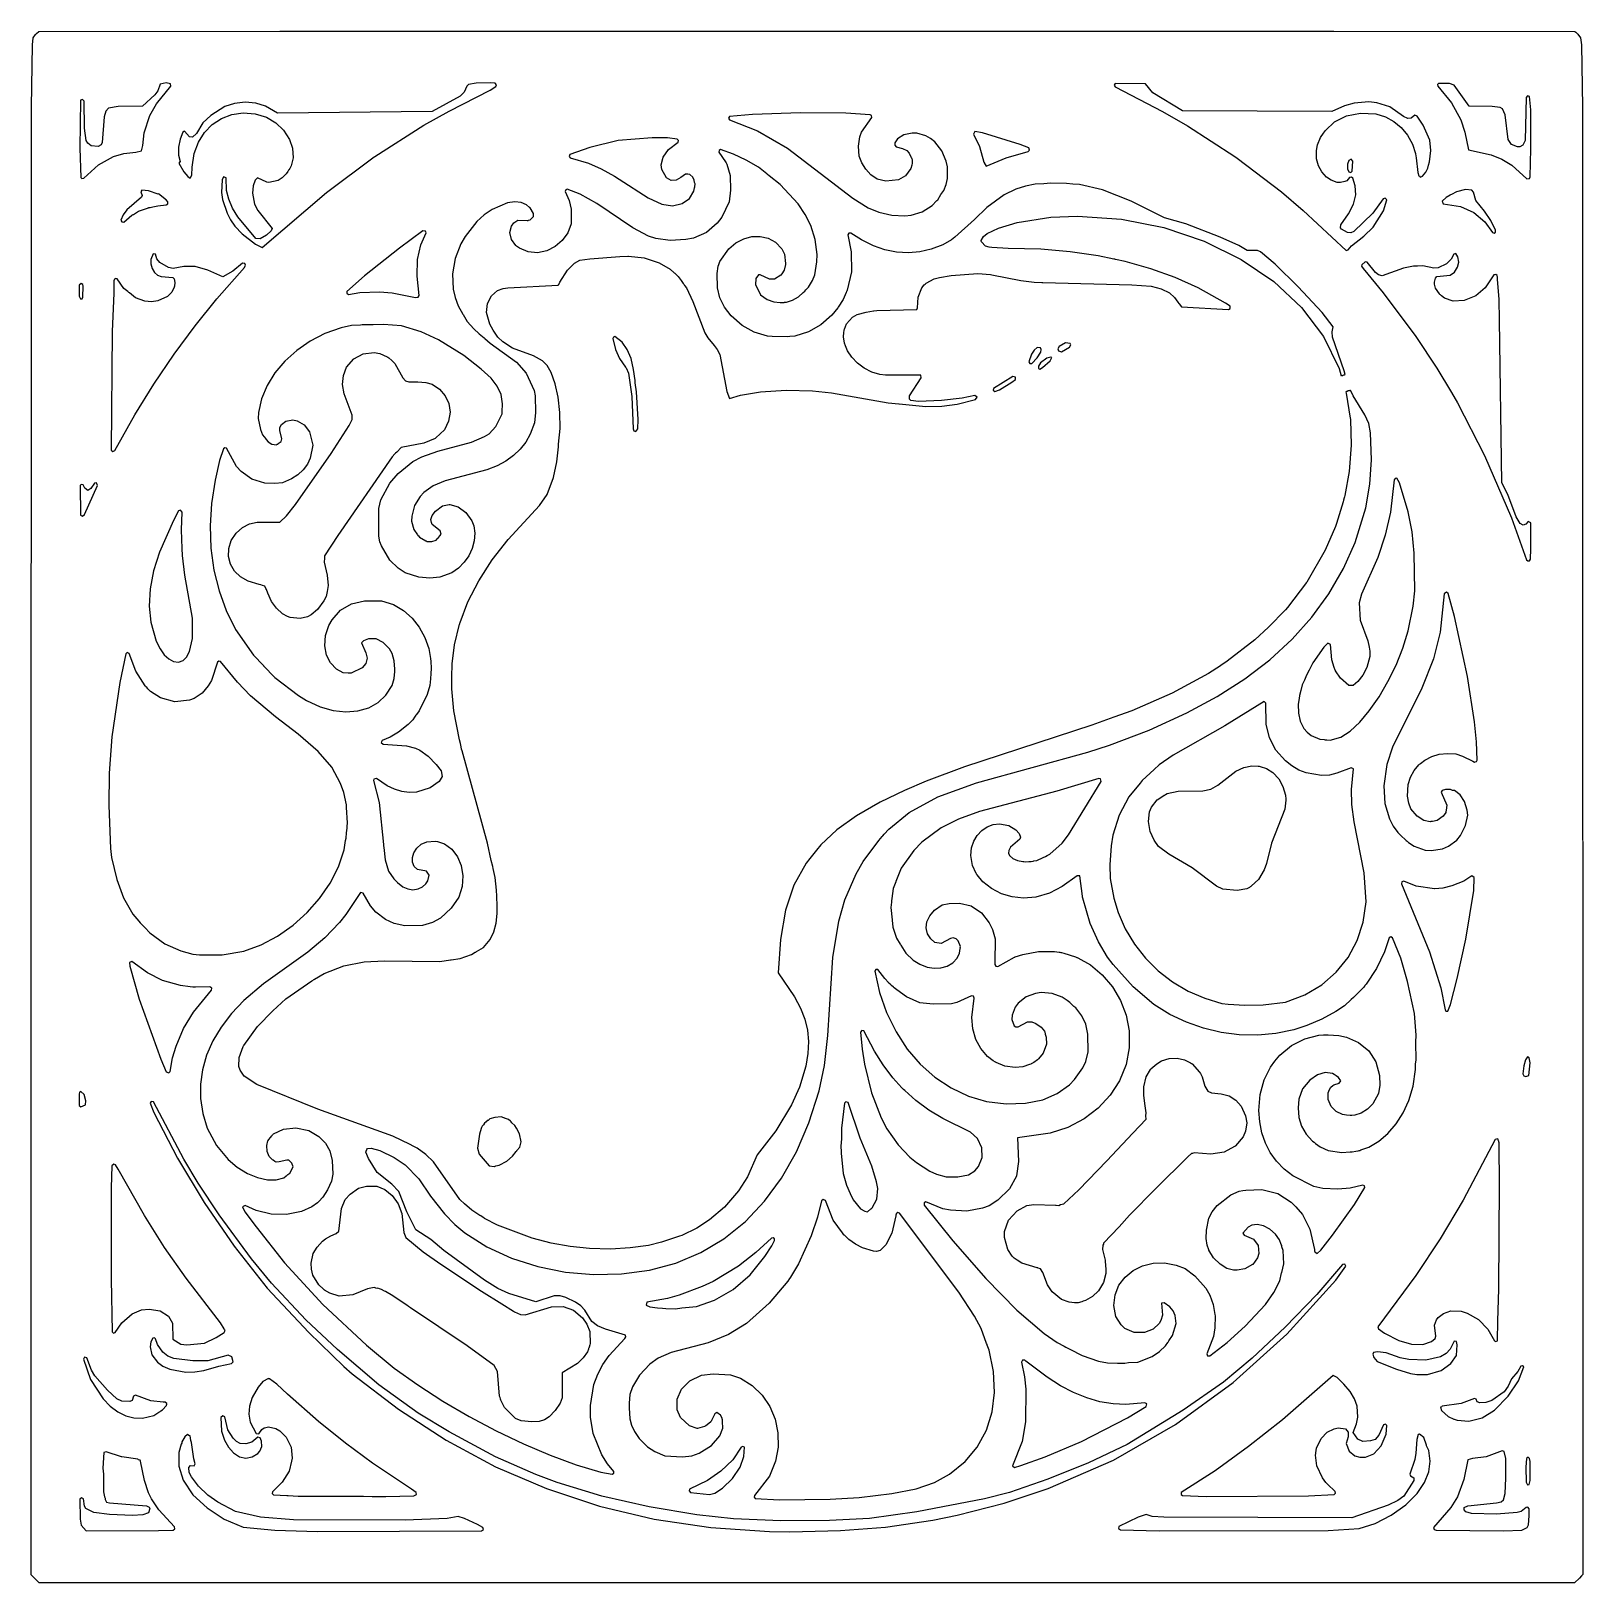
# Model space of a CAD drawing. Header units: millimetres. Extents: x 0 to 300, y 0 to 300.
import ezdxf

# ---------------------------------------------------------------- set-up
doc = ezdxf.new("R2010")
doc.units = ezdxf.units.MM
doc.layers.add('CUT', color=7, linetype='CONTINUOUS')

msp = doc.modelspace()

# ---------------------------------------------------------------- linework, layer by layer
at = {"layer": 'CUT'}
for points in [[(300.3049, 1.5796), (300.1473, 1.4123), (299.7047, 0.9426), (298.7711, 0.0504), (241.6856, 0.0407), (237.033, 0.04), (204.2659, 0.0344), (175.9952, 0.0296), (1.6255, 0.0716), (0.8249, 0.8249), (0.0716, 1.6255), (0.0502, 90.5583), (0.0489, 95.7279), (0.0463, 106.8039), (0.0457, 109.0444), (0.121, 285.633), (0.3023, 297.6652), (0.4627, 299.03), (0.8921, 299.6665), (1.0865, 299.8731), (1.5794, 300.2386), (48.2033, 300.3595), (252.216, 300.3595), (298.8406, 300.2386), (299.0287, 300.128), (299.3948, 299.7836), (299.9513, 299.0472), (300.1151, 297.703), (300.299, 285.633), (300.4027, 1.6833), (300.3659, 1.6443)], [(13.8075, 278.7657), (13.597, 278.3413), (13.0118, 277.9881), (11.6649, 278.1597), (11.05, 278.6418), (10.7134, 279.1949), (10.4041, 281.5618), (10.3106, 286.7778), (10.0286, 287.1143), (9.6372, 287.0048), (9.4926, 277.7144), (9.6754, 272.0465), (9.9053, 271.8509), (10.2392, 271.8979), (13.1053, 274.4807), (15.9852, 276.0797), (18.0221, 276.6412), (20.3203, 276.8895), (21.4359, 277.1968), (21.7141, 278.1971), (21.9641, 280.6432), (23.0565, 284.0409), (24.332, 286.2811), (27.104, 289.6778), (27.034, 290.1676), (26.1925, 290.3206), (25.0425, 290.076), (24.6007, 288.7962), (24.0324, 288.0241), (21.6152, 285.8349), (16.9162, 285.7564), (15.0094, 285.4643), (14.5458, 284.8312), (14.2042, 283.7871)], [(48.906, 281.1754), (50.0776, 279.3426), (50.649, 277.6819), (50.7722, 275.8272), (50.3859, 274.2848), (50.101, 273.7865), (49.9237, 273.4764), (49.9057, 273.4449), (49.7393, 273.1538), (49.4516, 272.7161), (48.657, 271.9735), (47.8882, 271.4057), (46.0813, 271.0286), (45.7128, 271.1056), (43.8935, 271.9409), (43.4269, 271.4912), (43.0228, 270.4068), (42.9121, 269.0114), (43.3085, 266.8287), (43.9209, 265.6448), (46.6821, 262.1309), (46.5408, 261.7173), (45.6259, 260.8628), (44.3687, 260.152), (43.5575, 260.2333), (40.0667, 264.4107), (39.0353, 266.0924), (38.3195, 267.8132), (37.8963, 269.4806), (37.8109, 271.9723), (37.2963, 272.1529), (37.0061, 271.5937), (36.8908, 269.1051), (37.0951, 267.7699), (37.9834, 265.1184), (38.6669, 263.8342), (39.4963, 262.608), (40.9112, 261.1067), (43.5051, 259.1092), (44.7732, 258.4839), (57.2298, 269.1289), (66.4442, 276.0253), (66.5619, 276.1058), (76.0349, 282.1212), (80.9844, 284.8844), (88.9077, 288.9374), (90.0306, 289.5963), (90.161, 289.9421), (89.872, 290.2679), (88.9256, 290.3226), (86.1904, 290.2615), (84.7306, 290.0228), (84.3977, 289.6994), (83.8902, 288.5523), (83.0901, 287.7732), (77.6838, 284.8205), (47.7333, 284.487), (45.4203, 285.8213), (43.5542, 286.3905), (41.5095, 286.5719), (39.4075, 286.368), (37.5691, 285.7654), (34.8322, 283.9987), (33.2828, 282.5686), (32.0534, 280.5047), (31.2876, 279.8299), (30.6834, 279.9058), (29.746, 280.9527), (29.4069, 280.8169), (28.8759, 279.4549), (28.6066, 277.8902), (28.6035, 276.3445), (28.8861, 275.1431), (28.6374, 274.7765), (29.6052, 273.083), (30.3612, 272.206), (30.8451, 271.8733), (31.1475, 272.4781), (31.2146, 274.0084), (31.6104, 276.6755), (32.4261, 278.8576), (33.6058, 280.7376), (35.0972, 282.2569), (36.8887, 283.4307), (38.9316, 284.2098), (41.0894, 284.5121), (43.4025, 284.3576), (45.5972, 283.6924), (47.4207, 282.5962)], [(253.4892, 262.2974), (253.569, 262.8601), (255.0424, 264.9876), (255.9882, 266.8598), (256.4201, 268.6846), (256.3086, 270.3783), (255.8549, 271.8636), (255.6038, 272.0878), (255.2411, 272.0093), (254.7295, 271.3527), (254.2836, 271.2128), (253.5023, 271.0331), (252.8009, 271.0569), (251.6422, 271.5018), (250.7765, 272.1099), (249.8606, 273.1148), (249.1952, 274.3017), (248.8304, 275.6604), (248.8183, 276.2253), (248.8313, 276.7569), (248.8354, 276.9235), (248.8381, 277.0326), (248.843, 277.23), (249.0439, 278.3424), (249.6114, 279.7432), (250.1932, 280.6218), (250.5786, 281.1419), (252.2889, 282.759), (254.6163, 283.9627), (257.327, 284.4826), (260.3337, 284.3184), (262.1572, 283.7394), (263.7944, 282.8438), (265.2471, 281.6688), (266.4518, 280.1869), (267.408, 278.4896), (268.0023, 276.652), (268.0023, 276.591), (268.1053, 275.8188), (268.4195, 272.9932), (268.6576, 272.3333), (268.7729, 272.3226), (268.8794, 272.085), (269.3632, 272.2665), (269.9681, 273.0527), (270.3612, 273.839), (270.4776, 274.4212), (270.7063, 275.0612), (270.9677, 277.2679), (270.7853, 279.2516), (269.4891, 282.1311), (268.2993, 283.8845), (267.8545, 284.0494), (267.1851, 283.4785), (266.4895, 283.437), (265.6542, 283.822), (263.0146, 285.6983), (260.4932, 286.455), (258.9357, 286.6624), (256.1163, 286.428), (254.2359, 285.9131), (251.7833, 284.8186), (222.9204, 284.9108), (217.1406, 288.3914), (215.7363, 290.1433), (209.8892, 290.234), (209.6663, 289.8993), (209.8574, 289.5456), (219.0425, 284.7635), (223.8891, 282.0073), (233.0551, 276.0852), (233.4974, 275.7688), (242.0732, 269.2481), (246.2829, 265.6437), (254.6012, 257.9091), (254.9627, 257.995), (255.5965, 258.8246), (258.0219, 260.6453), (259.8098, 262.4093), (261.7804, 265.5844), (262.4274, 267.7162), (262.1509, 268.008), (261.7636, 267.9006), (259.7474, 265.1056), (256.0263, 261.5407), (255.4775, 261.3229), (254.8381, 261.3548), (253.6387, 261.9891)], [(285.9266, 279.3752), (285.3713, 284.1712), (284.8428, 285.3149), (284.3749, 285.5689), (282.7987, 285.7847), (278.3884, 285.8016), (275.4581, 289.9143), (274.5731, 290.205), (272.4728, 290.2318), (272.2614, 290.0171), (272.2834, 289.6812), (274.9899, 286.4625), (276.7784, 283.1884), (277.5534, 280.7736), (278.2201, 277.37), (282.6185, 276.4347), (284.6866, 275.575), (286.621, 274.4185), (289.5609, 271.7896), (290.0566, 271.8034), (290.2031, 272.1616), (290.3226, 277.5937), (290.2924, 285.1404), (290.0834, 287.711), (289.6564, 287.8029), (289.4138, 287.4796), (289.1919, 279.1627), (288.7684, 278.2505), (288.1896, 277.9375), (287.7344, 277.9283), (286.5467, 278.4346)], [(174.944, 278.9256), (174.1315, 279.5925), (173.2525, 280.1019), (171.5069, 280.5841), (170.5713, 280.6099), (168.9775, 280.2645), (167.736, 279.4781), (167.2382, 278.7027), (167.2363, 278.2629), (167.4962, 277.9426), (168.7119, 277.6605), (169.5308, 277.2246), (170.0033, 276.7485), (170.4164, 275.8991), (170.442, 275.8464), (170.4607, 275.808), (170.609, 275.5031), (170.6103, 275.4236), (170.6048, 275.3588), (170.5884, 275.1638), (170.5558, 274.7751), (170.5271, 274.4327), (170.3089, 273.7433), (169.2982, 272.3706), (167.9495, 271.5477), (165.4894, 271.3004), (163.7858, 271.703), (162.6098, 272.5432), (161.6074, 273.6064), (160.8096, 274.884), (160.3434, 276.1771), (160.1618, 278.0529), (160.4351, 279.8562), (160.7655, 280.7821), (162.7515, 283.658), (162.7151, 283.9874), (162.4429, 284.1761), (157.7698, 284.4858), (148.9775, 284.5162), (139.6705, 284.2142), (135.2321, 283.8348), (135.0518, 283.4757), (135.25, 283.1651), (140.666, 281.0382), (146.4476, 277.7084), (159.073, 268.0213), (162.0308, 266.168), (164.1416, 265.2946), (166.6668, 264.7069), (169.1418, 264.6135), (170.3718, 264.7381), (172.5334, 265.3541), (174.451, 266.5993), (175.3162, 267.4873), (175.3473, 267.5336), (175.5351, 267.7169), (176.145, 268.7237), (176.679, 269.5203), (177.1429, 270.6917), (177.434, 271.8511), (177.4333, 274.0547), (177.1838, 275.199), (176.2908, 277.1857)], [(126.8556, 272.6776), (126.823, 272.6575), (126.7111, 272.6533), (125.8321, 272.0469), (124.9055, 271.476), (123.9673, 271.4224), (123.0638, 271.9619), (122.128, 273.592), (121.9984, 274.4778), (122.3568, 275.9404), (123.4311, 277.4472), (125.2994, 278.8315), (125.3545, 279.1958), (125.0816, 279.4435), (123.2024, 279.6772), (121.4873, 279.6947), (121.3666, 279.7073), (121.2225, 279.6975), (120.2258, 279.7077), (113.7006, 279.1945), (108.2059, 277.8119), (104.3313, 276.4354), (104.219, 276.0875), (104.4103, 275.8166), (107.9617, 274.7661), (110.3915, 273.6906), (112.9423, 272.2823), (113.8814, 271.6871), (119.4558, 268.1011), (122.1168, 266.8654), (124.1948, 266.5514), (126.0527, 266.969), (127.4963, 267.9379), (128.3538, 269.3684), (128.4599, 270.0466), (128.5442, 270.2176), (128.5481, 270.8043), (128.4546, 271.04), (128.3916, 271.517), (128.1028, 272.0962), (127.5409, 272.6146), (127.1817, 272.6477), (127.1588, 272.6702), (127.0015, 272.6642)], [(193.0537, 277.0488), (193.3159, 277.2985), (193.1491, 277.7571), (191.4912, 278.3854), (184.1891, 280.6873), (182.6937, 280.9215), (182.443, 280.4277), (183.5861, 277.9841), (184.4591, 274.9716), (184.64, 274.6629), (184.656, 274.5999), (184.7106, 274.5423), (184.8922, 274.2325), (188.7939, 275.8532)], [(65.42, 169.3696), (67.2358, 170.393), (68.7196, 171.811), (69.9073, 173.7103), (70.3098, 175.081), (70.4239, 176.3975), (70.4312, 176.4478), (70.4302, 176.4704), (70.4628, 176.846), (70.3182, 178.4918), (69.9063, 179.9107), (69.4197, 180.784), (68.2183, 182.0565), (66.8404, 182.7259), (65.3786, 182.77), (64.414, 182.3663), (64.0085, 181.9527), (64.8496, 180.0168), (65.0767, 178.9793), (64.8105, 177.9947), (64.1144, 177.1339), (62.0113, 176.1041), (61.7269, 176.104), (61.6554, 176.104), (61.5488, 176.104), (61.4135, 176.104), (60.4559, 176.1676), (59.1522, 176.8447), (57.9911, 178.0999), (57.257, 179.6061), (56.8868, 181.3957), (57.0122, 183.3739), (57.6603, 185.3165), (58.2982, 186.4133), (59.9576, 188.2664), (62.0911, 189.4858), (64.5911, 190.0976), (67.7209, 190.0979), (67.8695, 190.0761), (70.1971, 189.3608), (72.1272, 188.2426), (73.7899, 186.7651), (75.1872, 184.9896), (76.2484, 183.017), (77.008, 180.8929), (77.3759, 178.9094), (77.4411, 178.3285), (77.4435, 178.307), (77.4476, 178.2704), (77.4524, 178.2274), (77.4774, 177.2128), (77.405, 175.8057), (77.3742, 175.2075), (77.3669, 175.065), (77.3635, 174.9992), (77.2042, 173.7247), (76.7136, 171.9909), (75.1902, 168.8263), (74.661, 168.1069), (74.5373, 167.9388), (74.2675, 167.5719), (73.9071, 167.0819), (73.7016, 166.8235), (73.3563, 166.4892), (73.3016, 166.4363), (73.2077, 166.3454), (73.0491, 166.1918), (71.1423, 164.6655), (69.5225, 163.6889), (68.0024, 163.0545), (67.8309, 162.6587), (68.2158, 162.3342), (72.7185, 162.0575), (74.4467, 161.6031), (75.2636, 161.1992), (76.8777, 160.0259), (78.4609, 158.4131), (79.4222, 157.1632), (79.6221, 156.1162), (79.0278, 155.154), (77.271, 153.9245), (74.63, 153.0918), (73.2318, 153.0248), (71.7787, 153.2107), (70.3838, 153.6341), (68.946, 154.3048), (66.8792, 155.7108), (66.3717, 155.5839), (66.3129, 155.2918), (67.4048, 151.0487), (68.2644, 142.9276), (68.2812, 142.6578), (68.3255, 142.3504), (68.5788, 139.9576), (69.2483, 137.7816), (70.2417, 136.307), (70.9803, 135.5656), (71.9961, 134.7553), (72.9811, 134.3301), (73.9646, 134.1822), (74.9855, 134.3807), (75.8034, 134.7664), (76.4417, 135.33), (76.8552, 135.9334), (77.0769, 137.0253), (76.5609, 137.7528), (74.8543, 138.1026), (74.1871, 138.6951), (73.8508, 139.5442), (73.8555, 140.4231), (74.1392, 141.3383), (74.7247, 142.2488), (75.5616, 142.9836), (76.6218, 143.4298), (78.2779, 143.5658), (78.6944, 143.5071), (80.092, 143.0733), (81.4913, 142.044), (82.6051, 140.5742), (83.3044, 138.8667), (83.6443, 136.8458), (83.4899, 134.8064), (82.8218, 132.7645), (81.3692, 130.6123), (79.2735, 128.7056), (77.7489, 127.8406), (75.7955, 127.258), (72.4154, 127.2018), (70.2977, 127.6554), (68.6201, 128.396), (66.7617, 129.8442), (65.7747, 131.0816), (64.3364, 133.5174), (63.8212, 133.6268), (60.976, 129.3595), (59.7553, 127.8352), (56.8981, 124.8884), (53.5868, 122.0946), (45.0297, 115.9863), (41.2231, 112.7198), (38.853, 110.2306), (36.8688, 107.6191), (35.2483, 104.9228), (34.0297, 102.1495), (33.2247, 99.3324), (32.843, 96.5729), (32.8394, 93.762), (33.264, 90.8667), (34.1227, 88.0257), (35.9092, 84.6865), (38.1817, 81.9954), (39.9585, 80.5099), (41.92, 79.2993), (43.8848, 78.4661), (45.7789, 78.0234), (47.4623, 78.0224), (48.95, 78.4325), (49.4377, 78.8221), (49.4885, 78.8407), (49.7225, 79.0496), (50.1085, 79.3579), (50.7688, 80.5817), (50.542, 81.2739), (49.9184, 81.8222), (49.5248, 81.8755), (48.0969, 81.4979), (47.4858, 81.4839), (47.2212, 81.6199), (46.9356, 81.824), (46.8813, 81.8628), (46.8099, 81.9138), (46.5723, 82.0835), (46.1424, 82.583), (45.764, 83.5294), (45.67, 84.6601), (45.9028, 85.5793), (45.9061, 85.5854), (45.9144, 85.601), (45.9565, 85.6801), (46.0586, 85.8722), (46.3601, 86.243), (46.6484, 86.5685), (46.7048, 86.6322), (46.8042, 86.7444), (46.968, 86.9293), (48.9043, 87.8718), (51.3067, 88.0914), (53.8155, 87.5621), (55.7344, 86.455), (56.979, 85.2064), (57.0115, 85.1571), (57.8639, 83.636), (58.3333, 81.7817), (58.4543, 79.1251), (58.1677, 77.7947), (57.4075, 76.0911), (56.5239, 74.7047), (55.7446, 73.8498), (55.473, 73.5963), (54.3765, 72.8144), (52.4107, 71.9067), (49.5027, 71.3102), (46.5222, 71.3764), (43.6435, 72.1037), (41.4588, 73.0666), (40.9816, 72.8047), (41.4441, 71.8326), (43.5908, 68.9589), (49.0946, 62.0038), (56.5217, 53.9433), (64.9395, 46.0383), (70.3541, 41.6223), (74.883, 38.362), (79.7283, 35.2322), (84.8317, 32.2422), (90.0551, 29.4641), (95.3243, 26.9506), (100.4997, 24.7541), (105.5382, 22.9131), (110.3313, 21.4655), (112.5042, 21.0629), (112.8534, 21.26), (112.8631, 21.6276), (111.6225, 23.0857), (110.5349, 24.8382), (108.8234, 28.9575), (108.3296, 32.1088), (108.3123, 33.3698), (108.3077, 34.05), (108.3063, 34.2555), (108.3058, 34.3266), (108.3055, 34.3664), (108.9943, 38.4095), (109.7476, 40.4498), (110.7293, 42.3147), (111.9261, 44.05), (114.9477, 47.3529), (115.1586, 47.6914), (115.0942, 47.9852), (111.2128, 49.127), (109.6679, 49.7786), (108.6068, 50.6534), (107.2263, 52.8161), (106.4728, 53.6313), (105.4474, 54.3834), (103.5197, 55.289), (102.4293, 55.5846), (101.3073, 55.5802), (97.7619, 54.4093), (92.542, 56.027), (90.3959, 57.0244), (87.8156, 58.651), (79.9668, 64.3497), (77.4328, 66.4673), (74.4937, 68.341), (72.7538, 71.8803), (71.2334, 75.8039), (69.8473, 77.2228), (67.0237, 79.4442), (65.3399, 82.1425), (64.8732, 83.3656), (64.9105, 83.6205), (65.0087, 83.9249), (65.1959, 84.0888), (65.9058, 84.1564), (67.5685, 83.6943), (70.3433, 82.354), (72.4548, 80.9541), (75.0939, 78.2539), (77.3869, 74.8649), (80.0782, 71.4861), (82.0757, 69.4283), (83.9705, 67.8085), (88.277, 65.1021), (93.0606, 62.909), (98.1467, 61.2863), (103.4779, 60.2045), (108.885, 59.7265), (114.3353, 59.8446), (119.7201, 60.5642), (124.8646, 61.9447), (129.6763, 63.9558), (134.1594, 66.6291), (138.3215, 69.9708), (142.0185, 73.8826), (145.3015, 78.3594), (148.1849, 83.4877), (150.5804, 89.0871), (152.5513, 95.2403), (153.6024, 100.17), (154.2341, 105.9476), (155.2325, 121.0437), (156.3892, 128.0707), (157.5766, 132.2366), (159.7257, 137.2309), (161.0787, 139.6284), (164.0995, 143.7425), (164.7563, 144.4723), (164.7723, 144.49), (164.891, 144.6219), (165.1511, 144.9109), (166.0731, 145.8953), (169.9754, 149.1322), (175.5465, 152.1806), (182.9983, 154.8584), (204.587, 160.7848), (208.7873, 162.1448), (216.4438, 165.0688), (223.7445, 168.3868), (229.5967, 171.5535), (234.9642, 174.9899), (239.7892, 178.6973), (244.1296, 182.674), (247.9557, 186.9192), (251.2421, 191.4682), (254.0636, 196.323), (256.3201, 201.41), (258.3887, 208.0956), (259.1454, 212.6642), (259.4454, 217.3596), (259.2957, 222.6064), (258.9702, 224.4192), (258.1951, 226.0865), (255.8986, 229.7743), (255.4017, 230.849), (255.3616, 230.8266), (255.2544, 230.7801), (255.1431, 230.7441), (255.0288, 230.7192), (254.9127, 230.7055), (254.91, 230.7055), (254.8448, 230.6677), (254.7378, 230.619), (254.6266, 230.581), (254.515, 230.5547), (254.6028, 230.251), (255.3662, 225.4465), (255.3831, 225.2993), (255.3841, 225.2905), (255.3841, 225.2902), (255.393, 225.2122), (255.5698, 220.2234), (255.1783, 215.104), (254.31, 210.5063), (254.2403, 210.233), (254.1845, 210.0139), (254.0708, 209.5675), (253.9932, 209.2631), (252.7038, 205.0341), (252.4907, 204.495), (250.5382, 199.9152), (246.9588, 193.7219), (246.9496, 193.7093), (246.9478, 193.7068), (246.9177, 193.6655), (246.8971, 193.637), (243.2081, 188.7981), (242.8213, 188.3777), (239.5452, 184.964), (236.8769, 182.5376), (231.5741, 178.4336), (230.3458, 177.5876), (230.3211, 177.5706), (230.273, 177.5375), (230.2326, 177.5097), (227.9407, 176.0332), (220.9257, 172.2233), (213.0613, 168.8145), (209.6315, 167.5542), (205.3454, 166.0082), (180.6973, 157.9635), (173.2778, 155.219), (169.0817, 153.4079), (164.3637, 151.1093), (159.7801, 148.4847), (156.0217, 145.7472), (152.9113, 142.8464), (152.0856, 141.8289), (151.2658, 140.9016), (150.7974, 140.2415), (150.0411, 139.3096), (147.6738, 135.0767), (146.0865, 130.2466), (145.0978, 124.5228), (144.6371, 118.0901), (147.8101, 113.4678), (148.9889, 111.2623), (149.8124, 109.1172), (150.3204, 106.9957), (150.5392, 104.8146), (150.4155, 102.4738), (150.0167, 100.0641), (148.7779, 95.955), (147.2157, 92.5531), (144.1878, 87.5572), (140.5808, 82.856), (138.6968, 78.6291), (136.959, 75.9427), (134.2446, 72.7777), (131.36, 70.3211), (128.8917, 68.7191), (126.0305, 67.2857), (125.5487, 67.1151), (122.0698, 65.9759), (119.5328, 65.3534), (115.9801, 64.8688), (112.1835, 64.6575), (108.1436, 64.75), (104.4101, 65.1456), (100.7037, 65.8086), (97.0294, 66.7277), (90.3463, 69.2521), (87.8374, 70.575), (87.4613, 70.8067), (87.3271, 70.8894), (87.0717, 71.0467), (86.9101, 71.1462), (85.376, 72.1879), (83.9112, 73.4304), (83.0969, 74.1649), (83.0275, 74.2595), (77.912, 81.5508), (76.4727, 82.959), (74.8021, 84.1778), (74.1059, 84.5211), (74.0211, 84.5812), (73.4035, 84.8674), (70.0671, 86.5124), (55.5669, 91.7382), (43.7403, 96.5171), (41.311, 98.1072), (40.4977, 99.2885), (40.2822, 99.9991), (40.3167, 101.7109), (41.0717, 103.8279), (41.1758, 103.9908), (41.2121, 104.0477), (41.2203, 104.0605), (41.223, 104.0647), (43.8516, 107.687), (46.8512, 110.777), (49.377, 113.0585), (54.399, 116.5498), (54.819, 116.818), (54.8561, 116.8417), (54.8727, 116.8523), (54.8906, 116.8637), (56.7773, 117.9418), (60.5884, 119.4476), (64.4867, 120.2328), (68.4805, 120.4028), (79.1492, 120.2987), (81.1955, 120.5912), (81.2772, 120.5981), (81.3465, 120.6128), (83.0886, 120.8618), (85.2647, 121.6765), (85.9898, 122.082), (86.1105, 122.1312), (86.2336, 122.2184), (87.6194, 122.9934), (88.9239, 124.5255), (89.5937, 126.0438), (90.0586, 127.6929), (90.2416, 129.6115), (90.2363, 130.2068), (90.271, 131.5038), (90.2169, 132.4054), (90.2106, 133.126), (90.1254, 133.9323), (90.1199, 134.0247), (90.1064, 134.1121), (89.8487, 136.552), (89.4602, 138.3116), (89.4008, 138.6977), (89.1228, 139.8396), (88.375, 143.2265), (83.4563, 161.0761), (83.3854, 161.4009), (83.2902, 161.8372), (83.1467, 162.4945), (83.0007, 163.1635), (81.868, 168.8032), (81.4727, 173.0819), (81.4722, 175.349), (81.5348, 177.8698), (81.986, 181.5546), (82.9801, 185.5594), (82.9938, 185.6058), (83.0123, 185.6684), (83.0351, 185.7457), (83.0748, 185.8801), (84.6139, 189.8703), (86.6817, 193.9406), (89.2939, 198.0076), (92.3986, 201.9863), (98.4696, 208.5167), (99.9644, 210.6832), (101.1301, 213.9376), (101.8237, 216.9735), (102.1111, 219.9008), (102.1587, 220.256), (102.1618, 220.4176), (102.4592, 223.4469), (102.3998, 226.5391), (102.0649, 229.5199), (101.5059, 232.1086), (100.6811, 234.3097), (99.9288, 235.6077), (99.0259, 236.5602), (97.2877, 237.4968), (93.2419, 238.9743), (91.3273, 240.2254), (90.3707, 241.1173), (89.4698, 242.4687), (88.8136, 243.6215), (88.1865, 245.8812), (88.3757, 247.6473), (89.1394, 249.1414), (90.3068, 250.1346), (91.4229, 250.5193), (92.3389, 250.6498), (102.0596, 251.1502), (102.1507, 251.2987), (102.22, 251.3013), (102.4169, 251.7327), (103.8788, 254.1155), (105.25, 255.4565), (106.2346, 255.9922), (108.2223, 256.3033), (113.973, 256.7098), (115.5236, 256.806), (115.6818, 256.799), (118.7295, 256.4391), (121.6371, 255.5003), (123.7733, 254.2761), (124.5407, 253.5746), (124.6438, 253.4803), (124.8133, 253.3254), (125.2911, 252.8886), (125.8898, 252.0903), (126.2778, 251.5216), (126.4313, 251.2965), (126.5372, 251.1413), (126.8816, 250.6365), (128.1417, 248.0421), (130.4647, 241.9751), (131.0258, 241.0007), (132.2468, 239.534), (132.8402, 238.7127), (133.3425, 237.7619), (134.7213, 230.6311), (135.2136, 229.2178), (137.3543, 229.8934), (141.2138, 230.5304), (146.1768, 230.833), (151.2706, 230.7426), (154.9862, 230.3476), (165.9158, 228.4105), (168.0001, 228.213), (168.0492, 228.2046), (168.0662, 228.2067), (173.2138, 227.7188), (176.334, 227.7782), (179.2857, 228.1433), (182.8675, 229.0553), (183.1277, 229.4809), (182.718, 229.8137), (180.2621, 229.2954), (176.2685, 228.8719), (171.8287, 228.6593), (170.3345, 228.8552), (170.0618, 229.1349), (170.0701, 229.7751), (172.3387, 233.2774), (172.2788, 233.7437), (165.4482, 233.7399), (164.3043, 233.869), (162.7508, 234.3701), (161.265, 235.1191), (159.9892, 236.0924), (158.9073, 237.2361), (158.07, 238.4774), (157.6557, 239.4643), (157.4897, 239.9764), (157.2897, 241.2045), (157.354, 242.0339), (157.4194, 242.4198), (157.4316, 242.4915), (157.4424, 242.5552), (157.4567, 242.64), (157.8894, 243.6679), (159.0427, 244.9853), (159.9506, 245.4927), (161.6654, 245.9501), (163.106, 246.1848), (163.128, 246.1906), (163.7643, 246.2553), (171.4606, 246.4988), (171.6321, 246.7783), (171.7527, 248.8894), (172.4298, 250.6439), (172.9056, 251.2162), (173.1096, 251.3905), (173.1509, 251.4257), (173.2116, 251.4775), (173.2871, 251.542), (174.8402, 252.4211), (175.8491, 252.6566), (178.0996, 253.0591), (183.3174, 253.4543), (185.713, 253.2157), (186.0113, 253.1638), (191.6076, 252.0618), (194.22, 251.7608), (195.6983, 251.72), (195.8843, 251.7003), (213.1132, 251.2282), (216.8154, 250.9742), (218.8013, 250.481), (220.3916, 249.6727), (221.3302, 248.7645), (222.0178, 247.8877), (222.196, 247.6606), (222.239, 247.6058), (222.2794, 247.5542), (222.7002, 246.9778), (231.8032, 246.4606), (232.1549, 246.663), (232.1131, 247.0994), (231.2098, 247.7119), (225.9489, 250.6733), (221.4887, 252.6611), (216.7567, 254.3481), (211.8064, 255.7581), (209.9527, 256.144), (209.8117, 256.1819), (209.5793, 256.2217), (206.5629, 256.8496), (201.1324, 257.6333), (195.4891, 258.1155), (189.152, 258.2772), (185.9727, 258.448), (185.4523, 258.5043), (184.7746, 258.6985), (183.9955, 259.555), (183.9625, 259.7419), (183.9617, 259.8473), (184.3664, 260.5927), (185.1169, 261.1795), (187.3165, 262.2157), (190.8836, 263.334), (197.3902, 264.3396), (202.5514, 264.5218), (211.0885, 263.9486), (219.3111, 262.3136), (227.0803, 259.6769), (234.2614, 256.1618), (240.5527, 251.8657), (245.9299, 246.8527), (250.2172, 241.2269), (253.198, 235.0535), (253.6147, 233.6482), (253.6811, 233.6738), (253.794, 233.7051), (253.9093, 233.7252), (253.9512, 233.7283), (254.014, 233.7672), (254.1188, 233.8187), (254.2281, 233.8598), (254.3409, 233.89), (254.3823, 233.8969), (254.1953, 234.6327), (251.9238, 241.1174), (251.8562, 242.1351), (252.0696, 243.1482), (249.9136, 245.875), (245.2581, 250.863), (240.8565, 255.2346), (238.0142, 257.6457), (237.4122, 257.8714), (235.411, 257.8599), (233.7747, 258.8426), (230.2058, 260.4614), (223.5215, 263.051), (219.3928, 264.2362), (212.9863, 267.4524), (207.399, 269.6152), (202.9609, 270.6664), (201.6636, 270.7004), (200.4514, 270.8735), (197.3753, 270.9049), (196.0343, 270.7661), (194.3969, 270.6975), (192.4894, 270.3415), (190.6134, 269.7349), (188.4057, 268.6752), (185.0407, 266.1852), (182.6721, 263.9118), (178.8473, 260.4503), (178.1655, 259.9543), (176.5318, 259.0182), (174.2874, 258.1477), (172.0848, 257.6312), (169.8427, 257.4506), (167.5737, 257.5776), (165.3103, 258.04), (163.066, 258.8181), (160.7717, 259.9465), (158.7028, 261.2555), (158.3353, 261.247), (158.1371, 260.8986), (158.7974, 257.6296), (158.8516, 253.7676), (158.0083, 250.2118), (157.9173, 249.988), (157.8986, 249.9421), (157.8752, 249.8847), (157.8253, 249.762), (157.2153, 248.4033), (156.2723, 246.9059), (156.1927, 246.7937), (155.0489, 245.3875), (152.9279, 243.5075), (150.5047, 242.1648), (147.8929, 241.3307), (146.8901, 241.2275), (146.3963, 241.1794), (143.4986, 241.2232), (142.5493, 241.3122), (140.0275, 242.0736), (137.6601, 243.3955), (135.5448, 245.2338), (134.2299, 246.9124), (133.3419, 248.7203), (132.883, 250.6345), (132.8548, 253.4552), (133.0567, 254.8694), (133.1632, 255.1939), (133.3837, 255.7764), (135.08, 258.1877), (136.4231, 259.3449), (137.9763, 260.153), (139.5565, 260.5875), (141.1817, 260.6208), (142.7173, 260.2471), (144.1041, 259.4808), (145.3243, 258.2425), (145.8809, 257.1524), (146.0879, 255.4017), (146.0719, 255.2718), (146.0687, 255.2463), (146.0653, 255.2184), (146.0602, 255.1775), (145.8271, 254.1097), (145.3674, 253.3749), (145.1906, 253.1052), (143.9521, 252.347), (143.9355, 252.3453), (143.9317, 252.345), (143.9105, 252.3428), (143.8808, 252.3398), (142.9937, 252.345), (141.1692, 253.1966), (140.836, 253.1843), (140.3069, 252.4505), (140.2344, 251.2396), (140.8178, 250.1341), (140.8453, 250.047), (140.8851, 250.0067), (141.2406, 249.333), (142.4873, 248.3794), (143.822, 247.9419), (145.0408, 247.8024), (145.6121, 247.8566), (145.7854, 247.8524), (145.8759, 247.8817), (146.2679, 247.9189), (147.4369, 248.2698), (148.6098, 248.9077), (149.4506, 249.7365), (149.8118, 250.0306), (149.9769, 250.2554), (150.5032, 250.7742), (151.3208, 252.0996), (151.7394, 253.1556), (152.1478, 255.6647), (152.1756, 257.0985), (151.8135, 260.024), (150.9631, 262.7229), (149.8655, 264.8595), (148.5155, 266.8953), (145.0582, 270.6798), (142.9307, 272.3413), (142.5948, 272.6248), (142.427, 272.7346), (140.8263, 273.9847), (138.4513, 275.3695), (135.9883, 276.5551), (133.4799, 277.4041), (133.2028, 277.2189), (133.17, 276.8871), (134.4656, 275.05), (134.5816, 274.8261), (134.5828, 274.8238), (134.6274, 274.7376), (134.7141, 274.5703), (135.3246, 272.432), (135.4499, 269.5616), (135.1734, 267.2922), (133.7364, 264.3427), (132.8389, 263.1569), (130.762, 261.4001), (128.2746, 260.3081), (126.7816, 259.9898), (123.7349, 259.8088), (120.9361, 260.2337), (119.5212, 260.6921), (116.49, 262.2662), (109.5378, 267.0112), (106.3156, 268.7866), (103.8102, 269.7411), (103.5401, 269.6276), (103.4265, 269.3205), (104.1658, 267.5948), (104.5974, 265.9058), (104.557, 263.0822), (103.9099, 261.3353), (102.861, 259.8239), (101.4542, 258.634), (99.8677, 257.8383), (98.0962, 257.4514), (96.2886, 257.6103), (94.5839, 258.3234), (93.9926, 258.7437), (93.8654, 258.877), (93.0154, 259.9879), (92.6949, 261.3577), (93.0355, 262.6274), (93.4554, 263.2584), (94.2414, 263.7357), (96.0873, 263.676), (96.1976, 263.7034), (96.2892, 263.6877), (96.3534, 263.742), (96.6605, 263.8181), (97.2733, 264.4986), (97.2604, 265.0679), (96.6562, 266.1199), (96.581, 266.1824), (96.5669, 266.2093), (96.5097, 266.2417), (95.9476, 266.7086), (94.8834, 267.1628), (93.6736, 267.3026), (92.286, 267.1002), (89.2684, 265.8111), (87.7506, 264.7655), (86.3238, 263.4843), (84.0461, 260.6151), (83.2219, 259.1785), (82.103, 256.3225), (81.5921, 253.3758), (81.7716, 250.4196), (82.1201, 248.7643), (82.7133, 247.1505), (83.6258, 245.5983), (83.6563, 245.5341), (83.6899, 245.4892), (84.4661, 244.1688), (85.7174, 242.7322), (86.7968, 241.7943), (87.72, 240.9715), (87.8612, 240.8695), (88.907, 239.9608), (93.9969, 236.2943), (95.8474, 234.1726), (97.4047, 230.8001), (97.5876, 229.7448), (97.6475, 226.5284), (97.4885, 224.5467), (96.6627, 222.3741), (95.7826, 220.8241), (94.7048, 219.4316), (93.4081, 218.1981), (91.9303, 217.1254), (90.2587, 216.2299), (88.2376, 215.4307), (80.2191, 213.3411), (77.8719, 212.3638), (76.062, 211.0654), (75.3588, 210.2984), (74.2673, 208.518), (73.725, 206.4994), (73.7026, 205.5297), (74.1168, 203.8692), (74.8507, 202.8849), (74.9162, 202.7603), (74.9716, 202.7227), (75.2007, 202.4155), (76.4732, 201.7031), (76.4929, 201.6898), (76.4973, 201.6897), (76.6797, 201.5875), (77.6257, 201.5595), (78.4271, 201.8618), (78.6489, 202.1064), (78.7768, 202.1689), (79.1638, 202.6645), (79.1636, 202.6741), (79.4422, 202.9814), (79.1958, 203.6256), (77.6835, 204.8692), (77.5788, 205.2204), (77.4453, 205.8326), (77.688, 206.6219), (78.3062, 207.4606), (79.6782, 208.4735), (80.9663, 208.749), (81.1019, 208.7287), (82.682, 208.3112), (84.2207, 207.1813), (85.3364, 205.6058), (85.7275, 204.629), (85.9134, 203.1704), (85.8198, 201.6774), (85.4168, 200.2181), (84.7663, 198.8245), (83.8683, 197.5547), (82.7544, 196.4408), (81.4831, 195.5421), (79.1501, 194.6483), (77.2008, 194.4568), (75.1239, 194.6444), (72.4435, 195.5276), (71.1064, 196.3856), (69.5003, 197.9672), (67.8732, 200.7058), (67.5785, 201.5121), (67.3487, 202.6167), (67.3485, 207.9394), (67.7166, 209.6218), (69.4625, 212.8841), (71.0798, 214.7533), (73.9621, 217.0595), (75.6495, 217.9366), (78.7441, 219.0287), (85.3187, 220.8077), (87.8, 221.8687), (88.6861, 222.4373), (89.996, 223.8057), (91.2346, 226.2564), (91.2545, 227.3232), (91.2973, 227.5918), (91.2641, 227.8361), (91.2711, 228.2096), (91.0041, 230.0212), (90.2871, 231.6243), (89.0711, 233.1866), (87.1646, 234.944), (83.8065, 237.5826), (78.9016, 240.6239), (75.5785, 242.1344), (71.7678, 243.332), (68.2767, 243.5685), (66.2889, 243.5116), (64.106, 243.4787), (63.8041, 243.4405), (62.0671, 243.3908), (60.0436, 242.9165), (56.9337, 241.8108), (54.0773, 240.3119), (51.4719, 238.5479), (49.1897, 236.4812), (47.2263, 234.1884), (45.7312, 231.7367), (44.6567, 229.1684), (44.0895, 226.543), (44.0311, 225.3995), (44.4346, 223.2198), (44.8528, 222.2263), (45.4662, 221.4286), (45.5184, 221.3462), (45.545, 221.3261), (45.9121, 220.8487), (46.6545, 220.4046), (47.5697, 220.3135), (47.6741, 220.3876), (47.7832, 220.4047), (47.8916, 220.5419), (48.4429, 220.9332), (48.585, 221.4379), (48.1777, 223.0373), (48.2087, 223.5915), (48.2104, 223.6188), (48.5375, 224.2326), (49.3598, 224.8689), (50.7266, 225.117), (51.5668, 224.9431), (52.9081, 224.1584), (53.9549, 222.7958), (54.5523, 220.2251), (54.086, 217.6975), (53.5239, 216.5122), (52.7144, 215.4525), (51.6912, 214.4914), (50.4644, 213.676), (48.7266, 212.945), (47.2308, 212.7823), (45.2686, 212.8758), (42.7895, 213.6506), (40.7291, 215.0923), (39.8298, 216.1091), (37.8552, 219.6577), (37.5307, 219.7189), (37.2756, 219.5093), (36.55, 217.2248), (35.6511, 213.4495), (34.9542, 208.9597), (34.6855, 204.6009), (34.8341, 200.2699), (35.4411, 196.048), (36.4246, 192.0545), (37.8052, 188.2068), (39.6054, 184.5704), (43.0811, 179.579), (45.0137, 177.5623), (45.0404, 177.5324), (45.0613, 177.5127), (47.2167, 175.2635), (51.7845, 171.7451), (53.3712, 170.8007), (55.9868, 169.6029), (58.5274, 168.8658), (60.9996, 168.5979), (63.3179, 168.7765)], [(254.8456, 273.7244), (255.0843, 273.081), (255.4748, 272.9762), (255.7484, 273.2739), (255.839, 275.2022), (255.5174, 275.5364), (255.0622, 275.2856), (254.8238, 274.583)], [(18.6114, 265.7494), (17.8853, 264.7718), (17.445, 263.758), (17.6176, 263.4285), (17.988, 263.3936), (19.5778, 264.7133), (19.8365, 264.8685), (19.8673, 264.8572), (20.0556, 265.0001), (20.8494, 265.4765), (22.7622, 266.1714), (22.8104, 266.1813), (23.0793, 266.2364), (23.6033, 266.3439), (24.5773, 266.5437), (26.2173, 266.7189), (26.5117, 266.943), (26.5242, 267.2843), (26.2547, 267.5068), (26.2483, 267.6092), (24.7362, 268.8491), (24.669, 268.7879), (22.8012, 269.4264), (21.5024, 269.5566), (21.2662, 269.2317), (21.5547, 268.5601), (21.4296, 268.184)], [(279.2559, 265.2567), (281.4257, 263.4346), (282.8732, 261.3556), (283.1902, 261.2638), (283.4641, 261.4479), (283.4847, 261.8113), (282.5699, 263.6776), (281.3671, 265.5267), (279.6764, 267.5929), (279.1915, 269.2028), (278.8634, 269.5564), (277.7007, 269.6954), (275.9296, 269.2649), (274.9415, 268.7216), (274.7928, 268.6771), (274.6866, 268.5815), (273.9516, 268.1773), (273.1537, 267.431), (273.3706, 266.9203), (276.6969, 266.384)], [(74.4449, 248.7966), (74.9894, 248.8368), (75.1464, 249.1671), (74.7886, 252.8995), (74.8491, 256.1603), (75.4915, 258.956), (76.4935, 261.2903), (76.4155, 261.646), (75.9012, 261.7188), (71.3479, 258.3715), (64.5731, 252.9878), (61.158, 249.9477), (61.1675, 249.6146), (61.4687, 249.4041), (63.6783, 249.7344), (67.4597, 249.8847), (69.9595, 249.7002)], [(23.2295, 256.1498), (23.2181, 255.2822), (23.4771, 254.424), (23.9708, 253.6502), (24.5284, 253.1373), (25.2039, 252.8851), (27.4819, 252.6498), (27.7171, 252.4058), (27.8787, 251.7101), (27.8191, 251.017), (27.776, 250.8138), (27.2851, 249.8417), (26.4501, 249.0114), (24.602, 248.1496), (23.3816, 247.9868), (22.069, 248.0851), (20.2913, 248.7171), (19.0848, 249.6787), (18.976, 249.7666), (18.9005, 249.8277), (18.7796, 249.9254), (18.0198, 250.5396), (16.7387, 252.4022), (16.4533, 252.4892), (16.167, 252.3181), (16.1595, 252.1462), (16.0952, 252.1372), (16.049, 249.6402), (15.7223, 242.228), (15.5714, 219.2456), (15.897, 219.0065), (16.2599, 219.1842), (20.1445, 226.0801), (23.8384, 232.014), (27.745, 237.7976), (31.8342, 243.34), (36.0322, 248.5044), (41.3566, 254.5766), (41.5737, 255.0322), (41.4099, 255.3954), (40.9794, 255.4067), (39.1147, 253.8783), (37.1402, 252.8246), (34.2326, 254.1117), (31.8368, 254.7857), (29.599, 254.792), (27.5701, 254.4254), (26.6542, 254.5817), (24.9732, 255.5556), (24.3988, 256.2931), (24.1583, 257.1481), (23.7054, 257.2667)], [(284.2742, 244.3803), (284.1833, 248.4037), (283.8686, 252.3182), (283.8572, 252.706), (283.8354, 252.731), (283.8089, 253.0609), (283.5371, 253.2642), (283.1806, 253.1506), (281.4563, 250.645), (279.6426, 249.0916), (277.3811, 248.1982), (275.294, 248.0529), (273.5817, 248.6376), (273.0123, 249.1096), (272.8713, 249.2452), (272.8101, 249.304), (272.7324, 249.3787), (272.623, 249.4839), (271.8633, 250.6185), (271.6848, 251.3926), (271.6633, 251.7521), (271.8345, 252.5524), (272.1407, 252.856), (274.6707, 253.1027), (275.5521, 253.6924), (276.1445, 254.6932), (276.3794, 255.6555), (276.2147, 256.6428), (275.8201, 257.2901), (275.3957, 257.1839), (274.8851, 256.2048), (274.0153, 255.3309), (272.4025, 254.5299), (271.5582, 254.486), (269.4335, 254.9069), (268.4099, 254.8733), (268.3689, 254.8759), (268.3345, 254.8709), (267.6151, 254.8473), (265.6572, 254.4594), (261.5524, 253.0058), (260.8235, 253.1979), (260.2477, 253.6273), (258.6226, 255.662), (258.2523, 255.6647), (257.6012, 255.14), (257.5685, 254.8497), (257.8335, 254.4209), (261.7292, 249.6802), (268.0257, 241.234), (272.1083, 235.1252), (274.9703, 230.4111), (276.1273, 228.3808), (281.3497, 218.188), (286.5526, 206.1789), (289.4961, 198.0217), (289.7485, 197.8047), (290.0441, 197.8411), (290.2411, 198.1507), (290.3223, 200.1666), (290.285, 205.2135), (289.7917, 205.4619), (289.3252, 204.8994), (288.8493, 204.7386), (288.2377, 205.0778), (287.4918, 206.3591), (285.8579, 210.6841), (284.6692, 212.9384)], [(9.9479, 248.5568), (10.0991, 248.829), (10.1294, 250.9761), (10.0386, 251.339), (9.7362, 251.5205), (9.3733, 251.1878), (9.3431, 249.0406), (9.6152, 248.5265)], [(112.7471, 241.1436), (112.6279, 240.8378), (113.1432, 238.7288), (113.9374, 237.0131), (115.1024, 235.332), (115.2085, 235.1601), (115.669, 234.1375), (116.3365, 229.614), (116.5846, 223.381), (116.7209, 222.9748), (117.076, 222.8613), (117.4548, 223.3662), (117.5194, 225.1553), (117.2178, 230.5525), (116.9992, 232.2984), (116.978, 232.5544), (116.9488, 232.701), (116.6752, 234.8866), (116.1616, 236.9582), (115.3901, 238.7028), (114.4663, 240.1241), (113.0576, 241.2501)], [(40.9965, 204.3161), (42.3294, 205.0251), (43.7922, 205.3145), (44.1629, 205.3273), (44.1964, 205.3284), (44.241, 205.3299), (44.3748, 205.3346), (48.1903, 205.3297), (49.5139, 206.5233), (51.2378, 208.7283), (58.1314, 218.5846), (61.5883, 223.9946), (62.1703, 225.1893), (62.1706, 225.6268), (62.1774, 225.6647), (62.1707, 225.6949), (62.1709, 226.0222), (60.6205, 230.1798), (60.3353, 231.9782), (60.4973, 233.7229), (61.1182, 235.2965), (62.5298, 236.9269), (64.3529, 237.8895), (66.454, 238.1212), (67.5552, 237.9318), (68.9911, 237.2881), (69.0041, 237.2795), (69.0468, 237.251), (69.0737, 237.2332), (69.265, 237.1059), (69.9038, 236.6023), (70.4282, 236.0318), (71.9866, 233.2404), (72.5335, 232.6366), (73.1389, 232.4664), (74.8952, 232.5012), (76.4818, 232.3726), (77.6481, 232.0269), (79.076, 231.0759), (80.1693, 229.7914), (80.887, 228.255), (81.1348, 226.5889), (80.8562, 224.8844), (80.0384, 223.1836), (78.4186, 221.6332), (78.2469, 221.5095), (76.0644, 220.5958), (71.6539, 219.7926), (70.8111, 218.8888), (70.563, 218.6614), (70.4577, 218.5097), (69.9434, 217.9582), (59.4168, 202.7444), (56.8736, 198.8035), (56.823, 198.062), (56.7875, 197.8254), (56.8024, 197.7602), (56.7881, 197.5497), (57.3652, 195.0751), (57.5308, 193.0625), (57.3558, 191.8788), (57.1796, 190.9618), (56.744, 190.0765), (55.4792, 188.4004), (54.2637, 187.3955), (53.5553, 187.0244), (52.1617, 186.6831), (50.1874, 186.8966), (49.668, 187.0491), (48.7285, 187.5614), (47.5729, 188.6488), (46.5843, 189.9728), (45.878, 191.5769), (45.6113, 192.3048), (45.4782, 192.4849), (45.2879, 192.9171), (44.8446, 193.0471), (44.5364, 193.209), (44.1837, 193.241), (42.037, 193.8707), (40.5847, 194.7049), (39.4447, 195.8096), (38.6232, 197.1933), (38.257, 198.643), (38.298, 200.154), (38.307, 200.2357), (38.8096, 201.7442), (39.7535, 203.1731)], [(194.7622, 237.1216), (195.4658, 238.2332), (195.5746, 238.7582), (195.436, 239.0564), (194.8017, 239.1119), (194.1937, 238.6223), (193.6767, 237.8183), (193.1775, 236.336), (193.3592, 236.0185), (193.724, 235.9913)], [(198.8693, 238.456), (199.5044, 238.2745), (201.0467, 239.1818), (201.2886, 239.6052), (201.1677, 239.9076), (200.2604, 239.9983), (199.0205, 239.333), (198.7785, 238.8794)], [(195.4217, 236.1576), (195.0285, 235.5225), (195.0285, 235.0386), (195.2705, 234.9479), (195.8148, 235.2201), (197.2665, 236.5205), (197.5991, 237.1858), (197.3874, 237.2765), (196.6314, 237.0346)], [(190.0503, 233.5178), (186.3489, 231.21), (186.2852, 230.8474), (186.5517, 230.5934), (187.4796, 230.9101), (189.8865, 232.3976), (190.551, 232.9506), (190.5757, 233.3507)], [(263.1302, 207.2811), (262.1528, 202.8238), (260.7242, 198.4806), (257.5292, 191.3692), (257.1162, 189.7048), (257.2628, 186.3827), (258.761, 182.3771), (259.053, 181.1553), (259.1423, 180.3339), (259.1477, 180.2845), (259.1486, 180.2765), (259.1486, 180.2764), (259.1642, 179.3428), (258.6004, 177.1761), (257.8253, 175.7258), (256.8573, 174.4844), (255.9027, 173.6992), (255.0599, 173.6866), (253.4832, 175.1383), (253.4739, 175.1509), (252.5402, 176.5152), (252.5086, 176.5847), (252.4805, 176.6465), (252.4661, 176.678), (252.2271, 177.2028), (251.8301, 178.68), (251.5379, 181.6516), (251.0511, 181.9179), (250.257, 181.098), (248.1419, 178.0895), (247.4336, 176.6507), (246.8849, 175.7271), (246.49, 174.7338), (246.0565, 173.853), (245.8279, 172.7656), (245.5651, 171.7605), (245.5015, 171.2126), (245.2608, 170.0673), (245.3204, 168.3541), (245.703, 166.7958), (246.4072, 165.3881), (247.0133, 164.6645), (247.772, 164.035), (249.4824, 163.2994), (250.3115, 163.2386), (250.508, 163.1832), (250.8465, 163.1994), (251.4693, 163.1538), (253.5216, 163.7294), (255.3208, 164.8582), (257.1909, 166.5842), (259.054, 168.8022), (260.9379, 171.5058), (262.6688, 174.4603), (264.2342, 177.649), (265.5306, 180.9617), (266.5551, 184.2725), (267.5506, 189.0609), (267.8525, 192.0086), (267.7617, 199.3484), (267.3392, 203.4454), (266.5897, 207.3126), (264.9087, 212.9301), (264.3609, 213.8191), (264.0302, 213.7587), (263.8733, 213.502)], [(9.5398, 212.4198), (9.6186, 206.659), (10.0345, 206.4481), (10.4026, 206.8131), (12.92, 212.4185), (12.7083, 212.8991), (12.3092, 212.8492), (11.6192, 211.8275), (11.0443, 211.4555), (10.4619, 211.8785), (10.1078, 212.5522), (9.7753, 212.6088)], [(25.009, 180.8028), (25.8328, 179.6567), (26.7215, 178.8528), (27.645, 178.3637), (28.5576, 178.2549), (29.5049, 178.5481), (30.1595, 179.1854), (30.7315, 180.2967), (31.3007, 182.7962), (31.2999, 186.731), (29.8223, 195.0492), (29.366, 198.8781), (29.285, 200.2238), (29.1976, 203.8414), (29.3044, 207.2824), (28.9545, 207.6703), (28.5919, 207.5017), (27.6178, 205.6145), (24.9363, 199.5), (23.7567, 195.8674), (23.0988, 192.389), (22.9209, 189.0906), (23.2232, 185.946), (24.2875, 182.2777)], [(273.8592, 149.1959), (273.8505, 149.1508), (273.3219, 148.3985), (272.2091, 147.5969), (271.2669, 147.419), (271.0219, 147.3727), (270.9575, 147.3606), (270.8057, 147.3319), (269.6133, 147.5982), (268.3102, 148.4316), (267.1134, 149.8556), (266.6883, 150.9175), (266.4615, 152.2675), (266.5945, 154.5746), (267.0234, 155.9777), (267.7241, 157.2303), (268.6628, 158.3624), (268.7842, 158.4618), (268.8814, 158.5414), (268.9196, 158.5726), (268.9449, 158.5933), (269.7936, 159.2769), (271.13, 159.961), (272.5892, 160.3955), (274.1974, 160.5507), (275.7714, 160.4528), (277.0571, 160.0542), (279.0665, 159.084), (279.4037, 158.8876), (279.5573, 158.937), (279.7711, 158.9742), (279.9262, 159.2722), (279.7994, 162.8267), (279.4072, 166.6926), (278.0783, 175.4226), (275.5417, 187.0497), (274.2902, 191.5319), (273.9732, 191.7826), (273.5434, 191.4767), (272.778, 183.9999), (271.503, 178.8604), (269.2186, 173.2212), (263.5651, 161.7919), (262.4628, 158.426), (261.8337, 154.2765), (262.0466, 150.8563), (262.9543, 147.8994), (263.6915, 146.4875), (264.5858, 145.2432), (264.9918, 144.8658), (265.0694, 144.7623), (266.1996, 143.6919), (266.4014, 143.5556), (266.6562, 143.3187), (267.766, 142.6114), (269.8539, 141.8611), (270.9969, 141.774), (273.2002, 142.1257), (274.3756, 142.6124), (275.9675, 143.8076), (276.7092, 144.6764), (277.7, 146.645), (278.0992, 148.6304), (278.0187, 149.6052), (277.4976, 151.2508), (276.6483, 152.573), (275.5549, 153.3582), (275.164, 153.4112), (274.761, 153.5584), (274.0571, 153.5685), (274.0436, 153.5631), (273.8083, 153.595), (273.1369, 153.3743), (272.943, 153.0573), (274.0495, 150.544), (273.9274, 149.5513), (273.9031, 149.4248), (273.8797, 149.303)], [(44.5745, 123.5), (47.7517, 125.1823), (50.7503, 127.3142), (53.4838, 129.7512), (55.8868, 132.4805), (57.957, 135.4465), (59.5503, 138.5944), (60.6774, 141.8821), (60.9236, 143.7218), (61.0238, 144.1378), (61.1186, 145.1794), (61.2403, 146.089), (61.2298, 146.4009), (61.2987, 147.1586), (61.1138, 150.1199), (61.102, 150.173), (61.0878, 150.5923), (60.5884, 153.0034), (59.9466, 154.7738), (58.2384, 157.8807), (55.6251, 160.9085), (51.7689, 164.2844), (47.3415, 167.6513), (42.5359, 171.7314), (39.9964, 174.3317), (36.7003, 178.3418), (36.4117, 178.4016), (36.1435, 178.2104), (34.9819, 174.6499), (34.329, 173.6143), (33.1567, 172.2545), (32.9993, 172.0874), (31.5894, 171.1696), (30.7208, 170.8449), (27.8646, 170.5655), (25.0693, 171.3111), (23.1962, 172.5667), (22.645, 173.0791), (22.4968, 173.2418), (22.4414, 173.3027), (22.2242, 173.5411), (22.1285, 173.6461), (20.3089, 176.4687), (19.0492, 179.9272), (18.6744, 180.074), (18.3694, 179.8113), (17.2302, 174.2989), (15.6916, 163.7701), (15.1779, 156.7615), (15.1177, 150.4804), (15.4205, 142.1739), (15.6322, 140.4301), (16.6186, 136.1562), (17.9641, 132.5926), (19.7782, 129.4802), (20.8847, 128.0768), (21.1794, 127.7781), (21.2782, 127.6534), (22.0985, 126.8466), (23.0573, 125.8747), (25.9178, 123.7393), (29.0568, 122.3482), (31.3735, 121.7228), (32.6683, 121.5696), (37.0498, 121.5681), (41.1987, 122.2813)], [(239.7501, 163.5731), (239.0622, 166.2059), (239.055, 170.2789), (238.6716, 170.5927), (231.0682, 165.8792), (221.1146, 160.2214), (218.4035, 158.3525), (217.4247, 157.4552), (215.0936, 155.3415), (214.6975, 154.8007), (212.5433, 152.135), (210.6382, 148.626), (209.4451, 144.7671), (209.0863, 142.6677), (208.8176, 139.006), (208.9098, 136.3303), (209.5944, 132.521), (210.4311, 129.798), (211.8073, 126.6225), (213.6072, 123.6753), (215.7348, 120.9443), (218.1944, 118.5102), (220.994, 116.3497), (223.9966, 114.5814), (227.2113, 113.1728), (230.522, 112.1973), (231.7494, 112.0104), (234.9448, 111.8315), (238.5283, 111.8913), (242.8143, 112.4529), (246.5609, 113.8394), (249.8542, 115.7559), (252.6676, 118.2099), (254.9719, 121.083), (256.7081, 124.3454), (257.876, 127.939), (258.416, 131.8669), (258.0876, 137.4733), (256.1228, 147.327), (255.6671, 150.6961), (255.5756, 153.5888), (255.9827, 157.5872), (255.5663, 157.7877), (252.7951, 156.7162), (251.3387, 156.3835), (249.8227, 156.2907), (246.8317, 156.7838), (245.4096, 157.3405), (244.0636, 158.1564), (242.8019, 159.1461), (240.9919, 161.1973)], [(222.0662, 153.2306), (226.8475, 153.3523), (228.3654, 153.6323), (229.7544, 154.4201), (233.2372, 157.1191), (234.7908, 157.818), (236.2847, 158.155), (237.5741, 158.105), (237.6774, 158.0907), (237.6829, 158.0899), (237.7064, 158.0867), (237.9356, 158.0548), (239.1711, 157.6619), (240.4042, 156.895), (241.5182, 155.6545), (242.3362, 154.1682), (242.832, 152.5041), (242.9126, 151.734), (242.919, 151.6038), (242.92, 151.5829), (242.9209, 151.5641), (242.9228, 151.5273), (242.7084, 149.7823), (240.1437, 143.2067), (239.1637, 139.2713), (238.6997, 138.0404), (237.6094, 136.1622), (236.2782, 134.9089), (236.0941, 134.7974), (236.0061, 134.7441), (235.9198, 134.6917), (235.8328, 134.6391), (235.339, 134.373), (233.4952, 134.0038), (230.7093, 134.3152), (229.4656, 134.9038), (224.7625, 138.4514), (220.2218, 141.0552), (218.2702, 142.5792), (217.4011, 143.7652), (216.6264, 145.4524), (216.2906, 147.3945), (216.5345, 149.2744), (216.9028, 150.1795), (217.9722, 151.5848), (219.0669, 152.3117), (219.3759, 152.4858), (219.4247, 152.5133), (219.5786, 152.6), (219.933, 152.7998)], [(220.1143, 46.6345), (220.2502, 46.8689), (220.9754, 47.949), (221.6418, 50.2174), (221.4594, 51.7693), (221.0668, 52.6612), (220.4471, 53.4562), (219.3815, 54.2513), (218.8213, 54.1718), (219.0008, 51.8843), (218.693, 50.7956), (218.4034, 50.2632), (217.2102, 49.1621), (215.5118, 48.482), (213.5542, 48.4829), (211.7233, 49.2964), (211.0052, 49.9589), (209.9694, 51.5733), (209.5773, 53.713), (209.854, 55.7791), (210.5974, 57.6431), (211.7824, 59.2356), (213.3326, 60.507), (215.1589, 61.4049), (217.1984, 61.8995), (219.3913, 61.9609), (221.6762, 61.4985), (223.4235, 60.8675), (225.2721, 59.4772), (227.424, 57.0832), (228.1856, 55.6952), (228.8233, 53.9354), (229.1737, 51.9521), (229.1999, 51.6936), (229.158, 49.4023), (228.8838, 47.7346), (227.6124, 44.3863), (227.7435, 44.0104), (228.171, 43.961), (231.5405, 46.5755), (235.0425, 49.7146), (238.9503, 53.8912), (240.5972, 56.2544), (241.7283, 58.4815), (242.0832, 60.0278), (242.095, 60.0686), (242.097, 60.0881), (242.4809, 61.7607), (242.3945, 64.3532), (242.1503, 65.0824), (242.1264, 65.3107), (242.0105, 65.5), (241.7008, 66.4248), (240.8809, 67.5269), (239.7844, 68.5053), (238.5927, 69.1447), (237.3785, 69.4025), (236.3156, 69.2611), (235.6148, 68.9146), (234.6004, 67.7317), (234.8177, 67.3161), (236.6313, 66.5352), (237.5731, 65.364), (237.6855, 63.7661), (237.4212, 62.936), (236.4798, 61.6605), (236.4653, 61.6462), (234.9864, 60.7982), (233.4809, 60.5609), (233.4081, 60.564), (233.1416, 60.5753), (232.9854, 60.5819), (232.7998, 60.5897), (231.7236, 60.7981), (231.4792, 60.8734), (230.1667, 61.7301), (228.9185, 62.9806), (228.025, 64.424), (228.001, 64.4857), (227.6995, 65.3686), (227.5101, 66.6777), (227.5142, 68.3277), (227.9994, 70.602), (228.6542, 71.8626), (229.6098, 73.0699), (232.2244, 75.1389), (233.8382, 75.8271), (234.5813, 75.9874), (235.1588, 76.0566), (238.2813, 76.1427), (241.3556, 75.3705), (243.9517, 73.7142), (243.9603, 73.7052), (243.976, 73.6889), (244.1937, 73.4628), (244.8269, 72.8049), (246.143, 71.3446), (247.5374, 68.5253), (248.4143, 64.5728), (248.4357, 64.2076), (248.5055, 64.1617), (248.5211, 64.0916), (248.9512, 63.7997), (249.6479, 64.4124), (251.9604, 67.3564), (256.1906, 73.2792), (258.1836, 76.5378), (258.099, 76.8652), (257.7903, 77.0034), (255.3163, 76.4263), (252.9874, 76.2404), (250.0276, 76.3611), (248.2992, 76.7286), (244.2429, 78.8032), (242.561, 80.1227), (241.0927, 81.6271), (239.8962, 83.3213), (238.9491, 85.1626), (238.2605, 87.1086), (237.8584, 89.2533), (237.7028, 91.4857), (237.9441, 94.5819), (238.6755, 97.3688), (239.9291, 99.8564), (240.7934, 101.0353), (241.7559, 102.1834), (243.9996, 104.0345), (246.5475, 105.3322), (249.2814, 106.0522), (250.1864, 106.0939), (251.0647, 106.1156), (253.1356, 105.9555), (254.6072, 105.6819), (256.9606, 104.6275), (258.9409, 103.0137), (260.3398, 100.8879), (261.0452, 98.2581), (261.1032, 96.3769), (260.855, 94.7487), (259.7582, 92.7701), (258.7278, 91.74), (257.5088, 90.9765), (256.2754, 90.5443), (255.6464, 90.4977), (255.387, 90.5056), (255.3658, 90.5063), (255.3601, 90.5065), (254.6337, 90.5287), (253.8514, 90.667), (252.661, 91.2551), (251.6835, 92.2038), (251.0988, 93.558), (251.0989, 94.9091), (251.32, 95.5353), (251.6021, 95.9688), (251.9768, 96.3178), (252.1766, 96.456), (253.2233, 96.7415), (253.5477, 97.1911), (253.0871, 97.8692), (252.6334, 98.1609), (252.2799, 98.4156), (252.2294, 98.4205), (251.9179, 98.6207), (250.5393, 98.7968), (249.0462, 98.3538), (247.5285, 97.3525), (246.0987, 95.6521), (245.3826, 93.6753), (245.2593, 92.0065), (245.4029, 90.0978), (245.9299, 88.4095), (246.8087, 86.9047), (248.0812, 85.5088), (248.3566, 85.3022), (248.4799, 85.1804), (248.6429, 85.0875), (249.528, 84.4238), (251.0627, 83.7214), (253.7463, 83.3131), (255.335, 83.4749), (255.7334, 83.4665), (256.4281, 83.5861), (256.904, 83.6346), (257.0832, 83.699), (257.2033, 83.7196), (257.4369, 83.826), (258.9901, 84.3841), (260.866, 85.4959), (262.6512, 87.0033), (264.2329, 88.8533), (265.5897, 91.0284), (266.6778, 93.4105), (267.5606, 96.1546), (267.9748, 99.3673), (267.9955, 100.5154), (268.0908, 101.2042), (268.0709, 104.703), (268.0949, 106.0415), (267.7947, 110.2554), (266.4677, 116.4398), (265.1387, 120.9084), (263.5645, 124.8775), (263.2257, 125.0888), (262.8786, 124.8913), (261.9622, 122.1759), (260.4511, 118.9422), (258.4385, 115.9039), (258.2168, 115.6372), (258.1604, 115.5693), (258.1453, 115.5511), (257.9145, 115.2732), (257.5717, 114.8666), (256.8346, 114.1699), (255.9744, 113.3567), (255.5357, 112.942), (254.2713, 111.7467), (252.5763, 110.6009), (249.8467, 109.1288), (246.9927, 107.8846), (244.476, 107.0658), (240.9876, 106.3671), (237.4558, 106.0601), (233.8816, 106.1221), (230.3831, 106.5807), (226.9853, 107.3926), (223.6687, 108.5466), (220.4423, 110.066), (217.363, 111.9442), (213.3669, 115.3654), (209.4768, 119.7093), (208.3944, 121.134), (206.643, 124.0934), (205.0514, 127.6426), (203.6107, 132.54), (203.5649, 132.7364), (203.5501, 132.8003), (203.5332, 132.8729), (203.5168, 132.9432), (203.0109, 136.881), (202.5183, 136.876), (199.6099, 134.7865), (197.1487, 133.4977), (194.5387, 132.7387), (192.1538, 132.5527), (189.9374, 132.7967), (187.8421, 133.4028), (185.9038, 134.3982), (184.2424, 135.6927), (183.1672, 137.0397), (183.0584, 137.2042), (183.0327, 137.2431), (182.9677, 137.3413), (182.9652, 137.3451), (182.2319, 138.8918), (181.9359, 140.8399), (182.0915, 142.2686), (182.4982, 143.5805), (183.1569, 144.71), (184.0362, 145.6518), (185.0731, 146.3434), (186.2403, 146.7903), (187.4792, 146.9415), (189.276, 146.6027), (190.6405, 145.7571), (191.2855, 145.041), (191.5476, 144.3324), (191.4264, 143.9603), (189.641, 142.4292), (189.2555, 141.8044), (189.2315, 141.2653), (189.4465, 140.7954), (190.0798, 140.2207), (190.9364, 139.8253), (191.9885, 139.6301), (192.1948, 139.6298), (192.4463, 139.5646), (193.144, 139.6284), (193.3483, 139.6281), (193.6317, 139.6729), (193.988, 139.7055), (194.0995, 139.7469), (194.7108, 139.8437), (195.9334, 140.4295), (196.3568, 140.587), (196.6954, 140.7946), (197.207, 141.0397), (199.6327, 143.2261), (200.8549, 144.7823), (207.1259, 155.1374), (207.0272, 155.6143), (206.6739, 155.6899), (198.5912, 153.2734), (183.5791, 149.3472), (179.5155, 147.8433), (176.1622, 146.1378), (172.4755, 143.4151), (170.8891, 141.7985), (168.434, 138.3386), (167.4217, 135.7699), (167.397, 135.7203), (167.3901, 135.6895), (166.9029, 134.4532), (166.6604, 132.4598), (166.5679, 132.0499), (166.577, 131.7733), (166.4486, 130.7182), (166.6891, 128.3658), (166.6913, 128.2971), (166.699, 128.2682), (166.8323, 126.9643), (167.5582, 124.8138), (168.2878, 123.6379), (168.3124, 123.5855), (168.3929, 123.4685), (169.3452, 121.9337), (170.7828, 120.5698), (172.0789, 119.7654), (173.4993, 119.2276), (174.8402, 119.0016), (176.1534, 119.0605), (177.3572, 119.4031), (178.4244, 120.0332), (179.283, 120.9719), (179.7463, 121.8824), (179.8617, 122.8149), (179.9064, 122.958), (179.8885, 123.0312), (179.9071, 123.1815), (179.504, 124.3058), (179.0795, 124.7116), (178.5395, 124.8619), (177.9826, 124.7436), (176.1909, 123.7597), (174.9828, 123.9974), (174.2034, 124.6527), (173.5405, 125.6474), (173.4066, 126.2608), (173.3784, 126.3903), (173.3597, 126.4757), (173.2884, 126.8024), (173.4172, 127.9842), (173.9871, 129.1569), (174.8739, 130.2298), (176.385, 131.2325), (177.7231, 131.5491), (179.7185, 131.6095), (182.0195, 131.0464), (183.974, 129.7453), (185.487, 127.7786), (186.1543, 126.4792), (186.6499, 124.691), (186.5944, 120.124), (186.5689, 119.9244), (186.5915, 119.8844), (186.5894, 119.7048), (186.7903, 119.3637), (187.1531, 119.3557), (190.4016, 121.1367), (190.4551, 121.1624), (190.4853, 121.1769), (190.5003, 121.1841), (190.5192, 121.1932), (191.9906, 121.6553), (195.0208, 122.2313), (198.1117, 122.2347), (199.0336, 122.1036), (199.1254, 122.0849), (199.3587, 122.0372), (199.4848, 122.0115), (199.9613, 121.9141), (202.2203, 121.185), (202.4662, 121.0827), (202.5227, 121.0592), (202.5244, 121.0585), (202.6625, 121.001), (205.0969, 119.6267), (207.3733, 117.7464), (209.3676, 115.3788), (210.883, 112.7702), (211.9756, 109.9201), (212.5657, 106.8639), (212.5954, 103.797), (212.5809, 103.6588), (212.5761, 103.6138), (212.5742, 103.5952), (212.5727, 103.5811), (211.9839, 100.3434), (210.7297, 97.2228), (210.7283, 97.2198), (208.9241, 94.4063), (206.5797, 91.882), (203.8508, 89.8214), (200.709, 88.1625), (197.2837, 87.0723), (190.9725, 86.1914), (191.1857, 81.5764), (190.7894, 78.8311), (190.7893, 78.8309), (190.789, 78.8303), (190.7866, 78.8257), (190.7558, 78.7657), (189.3957, 76.3316), (187.158, 74.0886), (185.4653, 73.0372), (184.1679, 72.5386), (181.1359, 72.006), (178.0218, 72.1573), (176.49, 72.4616), (173.228, 73.7752), (172.8691, 73.5898), (172.8884, 73.1537), (178.4672, 66.21), (184.8138, 58.9269), (190.824, 52.7969), (196.1405, 48.291), (198.6626, 46.5594), (199.9951, 45.8725), (200.3487, 45.6439), (201.0999, 45.303), (203.4757, 44.0783), (206.6134, 42.9703), (208.4106, 42.6353), (210.3283, 42.5472), (210.7134, 42.5709), (211.7512, 42.548), (212.4391, 42.6773), (214.2336, 42.7879), (217.0225, 43.8641), (218.457, 44.8024), (219.6281, 45.9422), (220.0508, 46.572)], [(270.711, 122.1533), (272.8917, 115.1875), (273.7109, 110.9295), (273.893, 110.6893), (274.2286, 110.6627), (274.7851, 111.9773), (276.0833, 116.9885), (277.7451, 124.6319), (279.2832, 134.0369), (279.3472, 136.5781), (278.8681, 136.8459), (277.3708, 135.8643), (275.0379, 134.9249), (273.2857, 134.4921), (271.7255, 134.3369), (271.6947, 134.3392), (268.1394, 134.8535), (265.7351, 135.8192), (265.3596, 135.6879), (265.2945, 135.2955)], [(19.1242, 120.1177), (19.1439, 119.4044), (20.9765, 112.98), (25.1385, 101.3677), (26.2223, 98.932), (26.698, 98.7295), (26.9539, 98.9985), (27.4319, 101.6749), (28.1334, 103.9382), (29.5405, 107.3344), (31.486, 110.4967), (34.9512, 114.7452), (35.0132, 115.1028), (34.6798, 115.3712), (31.8472, 115.3204), (31.6842, 115.3314), (31.5542, 115.3401), (31.3569, 115.3534), (30.8497, 115.3875), (28.9762, 115.6464), (25.4937, 116.6212), (22.6095, 118.1203), (19.5666, 120.3206)], [(203.4205, 109.7951), (202.2371, 111.3107), (201.8965, 111.6098), (201.2482, 112.2329), (201.0706, 112.3351), (200.58, 112.7658), (199.5931, 113.382), (197.6413, 114.0996), (195.5219, 114.2794), (194.4717, 114.13), (192.6268, 113.4795), (191.1194, 112.2202), (190.5305, 111.4722), (189.9158, 109.9206), (189.8675, 109.1023), (190.3287, 107.8521), (190.6475, 107.6305), (191.09, 107.6502), (192.9038, 108.6258), (193.4842, 108.6234), (193.5843, 108.6134), (193.6336, 108.6085), (193.6776, 108.6042), (193.7421, 108.5978), (194.5376, 108.3203), (195.5398, 107.6047), (196.1642, 106.8193), (196.2529, 106.601), (196.2622, 106.5654), (196.2903, 106.4578), (196.3491, 106.2325), (196.4953, 105.6723), (196.5604, 104.3024), (195.9187, 102.5688), (195.0117, 101.4481), (194.8178, 101.2442), (194.1205, 100.7348), (193.8821, 100.6187), (193.5848, 100.474), (193.5503, 100.4572), (193.3172, 100.3438), (191.979, 99.8887), (190.4833, 99.7989), (188.5394, 100.0409), (186.849, 100.7326), (186.7893, 100.7707), (186.7568, 100.7915), (186.7245, 100.8121), (186.2798, 101.0961), (185.1544, 101.9055), (183.8771, 103.4295), (182.9191, 105.2219), (182.3325, 107.2589), (182.1486, 109.4788), (182.5895, 113.2302), (182.4491, 113.5665), (182.0921, 113.6399), (179.2418, 112.3385), (178.1693, 112.1116), (174.6341, 112.0466), (172.0723, 112.3282), (169.5067, 113.4568), (167.5859, 114.8189), (167.099, 115.2309), (166.9772, 115.334), (166.5682, 115.6802), (166.3171, 115.8926), (166.0116, 116.1916), (166.0116, 116.1917), (166.0108, 116.1925), (165.9866, 116.2185), (165.2636, 116.9963), (163.9567, 118.7407), (163.5628, 118.776), (163.34, 118.4113), (164.27, 114.3203), (165.6382, 110.3943), (167.462, 106.6856), (169.6294, 103.3506), (172.1539, 100.4105), (174.979, 97.8914), (178.101, 95.8249), (181.4599, 94.2385), (184.9528, 93.2326), (188.7661, 92.7797), (192.5428, 92.8712), (195.8646, 93.5336), (198.6587, 94.7563), (201.0446, 96.4331), (202.0199, 97.4411), (203.6254, 99.7113), (204.1836, 100.9544), (204.6487, 102.7921), (204.5897, 106.2234), (204.1782, 108.1497)], [(173.8181, 91.5381), (171.2928, 93.3921), (169.1421, 95.3141), (168.9169, 95.5432), (168.9072, 95.5531), (168.9067, 95.5537), (168.6004, 95.8653), (166.8207, 97.7729), (164.9374, 100.266), (163.2655, 102.9136), (161.2256, 106.8727), (160.8348, 106.9277), (160.5961, 106.6134), (160.9113, 103.3416), (161.3669, 100.3976), (162.7158, 94.9117), (164.5898, 90.0454), (165.6738, 87.941), (167.8424, 84.8213), (170.1452, 82.4261), (171.4041, 81.4048), (173.9652, 79.7342), (175.2838, 79.1503), (177.1517, 78.6217), (179.4228, 78.5968), (181.4636, 79.0069), (182.7241, 79.8166), (183.4146, 80.6007), (184.1481, 82.3448), (184.0847, 84.2046), (183.2246, 86.0285), (181.8933, 87.2606), (176.5268, 89.8965)], [(189.2397, 70.21), (190.8797, 72.0503), (192.7549, 73.0805), (194.0971, 73.2728), (198.316, 73.1234), (198.4355, 73.1439), (198.9456, 73.1003), (199.2967, 73.292), (199.9517, 73.4047), (202.8377, 76.1187), (208.2443, 81.7065), (213.3124, 87.0969), (215.8949, 89.7558), (215.8292, 90.4105), (215.8656, 91.034), (215.5879, 92.8157), (215.427, 94.4189), (215.3872, 96.0597), (215.8445, 97.9492), (216.7005, 99.41), (216.7838, 99.5269), (217.9003, 100.5162), (218.8329, 101.0902), (220.3482, 101.5474), (221.8798, 101.5716), (223.2848, 101.2337), (224.47, 100.6567), (224.6575, 100.5424), (224.7382, 100.4715), (226.2128, 98.8857), (226.3852, 98.6248), (226.6948, 97.9899), (227.2388, 96.1671), (227.8235, 95.1851), (228.483, 94.8605), (230.4041, 94.7079), (231.9185, 94.3025), (233.2076, 93.4855), (234.2358, 92.2759), (235.1151, 90.4025), (235.3684, 89.0554), (235.0873, 87.4854), (234.6181, 86.3605), (233.1602, 84.5993), (233.0083, 84.4919), (232.9813, 84.4728), (232.9769, 84.4697), (232.9758, 84.4689), (230.9613, 83.3881), (228.3808, 83.0146), (225.1754, 83.2644), (224.8495, 83.1498), (224.6162, 83.1602), (223.9734, 82.5322), (223.6424, 82.2677), (221.778, 80.3878), (219.8501, 78.5046), (217.7585, 76.3348), (212.6614, 71.1952), (210.6457, 68.956), (207.609, 65.8057), (207.6278, 65.6035), (207.4579, 65.4148), (207.4221, 64.5544), (207.9163, 62.5068), (207.9275, 62.386), (207.9343, 62.3138), (207.9364, 62.2906), (208.0844, 60.7028), (208.0906, 60.5939), (208.0902, 60.5741), (208.0894, 60.5388), (208.0883, 60.4914), (208.0748, 59.8908), (207.6401, 58.1691), (206.6339, 56.5535), (205.4512, 55.4343), (204.0974, 54.6926), (203.6492, 54.5368), (203.4419, 54.4646), (203.4389, 54.4636), (203.4287, 54.4601), (202.6747, 54.2522), (202.4639, 54.2401), (202.3412, 54.2331), (202.3057, 54.231), (201.9941, 54.2131), (200.9323, 54.362), (199.5039, 54.8974), (197.6963, 56.3734), (196.7676, 57.7153), (195.8799, 60.0977), (195.415, 60.8091), (194.9462, 60.9551), (194.9046, 60.9833), (194.799, 61.001), (191.8119, 61.9313), (190.8716, 62.487), (190.3274, 62.8663), (189.9257, 63.2667), (189.0832, 64.5588), (188.4387, 66.8772), (188.4766, 68.0737)], [(288.9298, 100.1294), (288.7483, 98.587), (288.9298, 98.1939), (289.3531, 98.0124), (289.8975, 98.2241), (290.1697, 100.704), (290.0185, 101.6415), (289.6858, 101.8531), (289.2927, 101.2785)], [(9.3733, 92.4177), (9.706, 92.1455), (10.583, 92.5386), (10.6737, 93.3249), (10.3108, 94.5648), (9.706, 95.1697), (9.4338, 94.9882), (9.3431, 94.6253)], [(179.2642, 13.1485), (188.3544, 15.4442), (196.9303, 18.2842), (209.5592, 23.8157), (221.5135, 30.7011), (232.6825, 38.8294), (243.0993, 48.1863), (252.5848, 58.6355), (254.5215, 61.3262), (254.2919, 61.7374), (253.86, 61.6565), (248.919, 55.8599), (242.7805, 49.5098), (236.4125, 43.5362), (230.8283, 38.8946), (223.035, 33.4875), (212.1608, 26.8231), (204.7338, 23.2755), (196.8591, 20.1253), (189.4135, 17.5524), (184.5776, 16.3351), (171.4772, 13.7937), (162.335, 12.522), (154.6049, 12.097), (145.1504, 12.0667), (135.9744, 12.4305), (128.8775, 13.1855), (119.6494, 14.7633), (110.5455, 16.8502), (101.8825, 19.4849), (97.7176, 21.0353), (89.9268, 24.4314), (80.9735, 29.3015), (74.9673, 32.9118), (67.3444, 38.3568), (59.346, 45.2031), (53.2595, 50.9261), (46.5978, 58.0719), (42.7188, 62.7384), (36.4477, 71.2813), (32.3612, 77.4263), (29.6356, 82.0595), (23.7491, 93.1421), (23.3241, 93.2136), (23.0927, 92.8501), (23.8435, 91.0442), (28.4039, 82.2272), (33.5556, 73.641), (39.3682, 65.2245), (45.7567, 57.0581), (53.7939, 48.5058), (60.5899, 41.9511), (62.1995, 40.5249), (71.1459, 33.657), (80.3842, 27.6476), (89.923, 22.5145), (99.7953, 18.2861), (110.0619, 14.8942), (120.6591, 12.3898), (131.5877, 10.764), (142.9561, 10.0069), (146.8795, 9.9462), (156.7058, 10.1881), (165.4052, 10.8531), (174.6008, 12.2098)], [(163.7064, 77.6616), (162.781, 80.7151), (160.5093, 86.1088), (158.1602, 93.0387), (157.7536, 93.1685), (157.4788, 92.885), (156.8922, 88.0615), (156.8793, 85.9991), (156.7715, 84.568), (156.8636, 83.4914), (156.8619, 83.2229), (157.2486, 79.2579), (157.8525, 77.0205), (158.5759, 75.4121), (158.5857, 75.3829), (158.5949, 75.3698), (159.1438, 74.1491), (160.5721, 72.4579), (161.3903, 71.9593), (161.9352, 71.8681), (162.6032, 72.4069), (162.6284, 72.4154), (162.6429, 72.439), (162.8659, 72.6189), (163.7345, 74.27), (163.9113, 76.3712)], [(88.5011, 89.5515), (88.3453, 89.4941), (88.1609, 89.2923), (87.8207, 89.0331), (87.5841, 88.6612), (87.3671, 88.4237), (87.2584, 88.149), (87.1669, 88.0051), (86.8115, 86.9106), (86.4288, 84.1975), (86.7451, 83.026), (88.7336, 80.766), (89.6766, 80.649), (89.6856, 80.6514), (89.7383, 80.6216), (90.0255, 80.743), (90.6568, 80.9132), (92.1143, 81.6529), (93.1955, 82.6054), (93.9475, 83.5423), (94.0506, 83.6432), (94.0955, 83.7267), (94.62, 84.3802), (94.8962, 85.3734), (94.5763, 86.9342), (93.9896, 88.0101), (93.9858, 88.021), (93.9792, 88.029), (93.7017, 88.538), (93.1211, 89.0781), (92.9454, 89.2929), (92.8108, 89.3667), (92.4526, 89.6999), (91.6545, 90.001), (91.592, 90.0353), (91.5625, 90.0358), (91.016, 90.2419), (89.7943, 90.1302), (88.8562, 89.8221)], [(284.244, 77.3593), (284.1581, 84.6212), (284.1534, 85.2368), (284.1274, 85.3278), (284.1112, 85.5138), (284.0598, 85.565), (283.9395, 85.9864), (283.403, 85.8418), (277.1993, 74.1125), (272.7742, 66.6565), (268.0491, 59.5393), (260.7108, 49.5671), (260.8156, 49.2167), (261.9613, 48.3909), (264.7397, 46.9718), (267.2258, 46.2101), (269.4211, 46.1461), (271.0681, 46.7366), (271.7825, 47.3455), (271.9015, 47.7904), (271.6416, 49.9274), (272.0644, 50.958), (272.3965, 51.3791), (273.3901, 52.1781), (274.8035, 52.6684), (276.8181, 52.6172), (278.0232, 52.2589), (280.186, 50.9851), (282.0067, 49.1532), (283.2532, 46.8591), (283.5604, 46.731), (283.8759, 46.9183), (283.9186, 50.7548), (284.0928, 56.8585)], [(22.012, 71.1165), (16.9043, 80.0929), (16.3732, 80.9309), (16.0657, 81.0732), (15.6867, 80.7442), (15.5712, 76.5023), (15.541, 58.8482), (15.7216, 48.6038), (16.0112, 48.3784), (16.3321, 48.467), (17.6316, 50.3784), (19.619, 52.1405), (21.4356, 52.8798), (22.9351, 53.0404), (25.0554, 52.6932), (26.6556, 51.6603), (27.4548, 50.3173), (27.4733, 47.2396), (29.0629, 46.2574), (30.2047, 46.1173), (33.5998, 46.4504), (35.8932, 47.5173), (37.4113, 48.5308), (37.5892, 48.8632), (37.4615, 49.087), (37.4652, 49.0925), (37.3991, 49.1964), (36.7282, 50.3723), (30.0441, 59.0228), (25.8966, 64.9559)], [(67.8619, 56.8303), (67.4774, 56.9242), (67.171, 57.0561), (66.9872, 57.044), (66.4232, 57.1818), (65.1522, 56.9255), (62.3061, 55.7698), (59.6968, 55.5267), (57.894, 56.1287), (56.8504, 56.7106), (56.8138, 56.7453), (56.7157, 56.8381), (56.6586, 56.8921), (55.7644, 57.738), (54.6136, 59.5622), (54.3173, 60.7233), (54.258, 61.9454), (54.6552, 63.7761), (55.4003, 65.0321), (56.4399, 66.2019), (57.0193, 66.6201), (58.0589, 67.2145), (59.118, 67.6418), (59.6453, 68.0868), (60.1029, 72.4992), (60.8698, 74.2176), (61.7992, 75.2799), (63.4371, 76.4225), (64.9435, 76.8372), (66.9499, 76.7905), (68.5502, 76.1416), (69.9547, 75.0151), (71.1047, 73.4254), (71.8146, 71.5095), (72.217, 67.8385), (72.5608, 66.8525), (75.9629, 64.1341), (79.384, 61.7422), (87.2064, 56.5172), (91.1638, 54.0401), (91.1664, 54.0384), (91.1759, 54.0325), (93.4421, 52.614), (93.6256, 52.5233), (93.6278, 52.5219), (93.6299, 52.5212), (94.7764, 51.9544), (95.6878, 51.9249), (100.7689, 53.4871), (103.0354, 53.525), (105.0138, 52.8301), (106.7617, 51.3326), (107.6322, 50.0874), (108.1716, 48.7054), (108.2117, 48.4041), (108.2145, 48.1053), (108.2265, 46.8636), (108.2276, 46.7513), (108.2315, 46.3405), (108.2059, 46.1232), (108.0544, 45.677), (107.9796, 45.4568), (107.9549, 45.3841), (107.9263, 45.3), (107.7289, 44.759), (106.9136, 43.5641), (105.824, 42.4755), (102.8578, 40.6974), (102.8184, 35.8745), (102.4533, 34.8438), (101.5131, 33.4188), (100.311, 32.1809), (99.4373, 31.5953), (98.3693, 31.277), (96.9369, 31.18), (94.8957, 31.3935), (93.8084, 31.8654), (91.692, 33.9746), (90.9588, 35.3834), (90.888, 35.6261), (90.8782, 35.6596), (90.8103, 35.8924), (90.7233, 36.1904), (90.3159, 40.9684), (89.6814, 42.106), (84.4639, 45.9457), (73.5146, 53.2753), (73.102, 53.5604), (72.7558, 53.7833), (69.7514, 55.7945), (68.9393, 56.2397), (68.6795, 56.4069), (68.4691, 56.4974)], [(144.6388, 26.323), (144.1516, 23.6208), (142.9964, 20.6978), (140.0477, 16.9771), (139.998, 16.6511), (140.2158, 16.4035), (144.9246, 16.1458), (154.7038, 16.2665), (160.3454, 16.5981), (166.6192, 17.3216), (171.3397, 18.2598), (174.8807, 19.4498), (177.8278, 21.0532), (180.8414, 23.5236), (183.1791, 26.3377), (184.9566, 29.6036), (186.0509, 33.1279), (186.5272, 36.897), (186.3206, 40.9493), (185.4708, 45.0896), (185.1041, 46.0767), (185.0808, 46.1658), (184.9893, 46.386), (183.9256, 49.2496), (182.6536, 51.6761), (179.6412, 56.284), (168.1425, 71.594), (167.7938, 71.7187), (167.4981, 71.4956), (167.4586, 71.3203), (167.4331, 71.2992), (167.3966, 71.0454), (166.6521, 67.7435), (165.5092, 65.4818), (164.3697, 64.379), (163.6693, 64.146), (163.0791, 64.2082), (160.9461, 64.8773), (159.6176, 65.5836), (158.332, 66.4903), (157.5145, 67.2848), (157.4989, 67.302), (157.485, 67.3174), (157.3831, 67.4302), (157.0659, 67.7817), (155.3004, 70.2499), (153.786, 74.0116), (153.3717, 74.2321), (153.0625, 73.9702), (152.2525, 70.8447), (151.0092, 67.2071), (148.5556, 61.7844), (147.0259, 59.2202), (146.8977, 59.0235), (146.8925, 59.0156), (146.841, 58.9365), (146.5047, 58.4204), (142.9133, 54.189), (138.5186, 50.2492), (135.0511, 48.1017), (131.0791, 46.525), (123.9563, 44.6145), (121.4409, 43.5601), (119.8146, 42.4028), (117.7898, 40.2607), (116.4725, 37.9912), (115.9418, 36.5158), (115.793, 34.8536), (115.8314, 34.0557), (115.8275, 34.0217), (115.8365, 33.9488), (115.9399, 31.8001), (116.2725, 30.5355), (116.8606, 29.3352), (117.7293, 27.9629), (119.3259, 26.3666), (120.7446, 25.4597), (122.7215, 24.6059), (126.1249, 24.4623), (127.9055, 24.6116), (129.3837, 25.1731), (131.7397, 26.6105), (133.3767, 28.5031), (133.9117, 29.9738), (133.8563, 31.2935), (133.8612, 31.7076), (133.8373, 31.7459), (133.8297, 31.9266), (133.4841, 32.516), (132.7876, 32.996), (132.3975, 32.762), (131.7697, 31.4373), (131.6498, 31.3048), (131.6068, 31.2572), (131.5741, 31.2211), (131.5335, 31.1762), (130.6179, 30.4567), (130.3931, 30.3236), (129.0396, 29.9507), (129.0183, 29.9486), (129.0088, 29.9476), (129.0042, 29.9471), (128.9851, 29.9452), (127.4665, 30.4324), (125.7386, 32.0357), (125.0858, 33.5237), (125.117, 35.5805), (125.9636, 37.5242), (127.5254, 39.1488), (129.8162, 40.2364), (132.0392, 40.4906), (135.4046, 40.3348), (137.3312, 39.6812), (139.6333, 38.2681), (141.5404, 36.3924), (143.0279, 34.1847), (144.0592, 31.7544), (144.6073, 29.1126)], [(123.2431, 55.1044), (119.2316, 54.3449), (119.1019, 53.8027), (119.7756, 53.4905), (121.2814, 53.2508), (122.2623, 53.2275), (122.8955, 53.1291), (124.7534, 53.1027), (126.0036, 53.2553), (128.8422, 53.5276), (132.2958, 54.724), (135.9496, 56.833), (139.2184, 59.6475), (142.0907, 63.2138), (143.4125, 65.2882), (143.9532, 66.2838), (143.9462, 66.6153), (143.6867, 66.8217), (143.3621, 66.7537), (140.3374, 63.9827), (136.9718, 61.3142), (132.0877, 58.3841), (129.9282, 57.3812), (125.4571, 55.7197)], [(24.1477, 47.2692), (23.9192, 47.4526), (23.5951, 47.4063), (23.2101, 46.6973), (23.1053, 45.7284), (23.4489, 44.147), (24.5252, 42.7363), (25.5695, 41.9767), (26.8961, 41.3782), (30.0138, 40.826), (31.7604, 40.8571), (33.5149, 41.1275), (36.3692, 41.9989), (38.8263, 42.5116), (39.17, 42.8122), (38.8783, 43.808), (38.2066, 44.1217), (34.2684, 43.004), (31.3659, 43.0053), (27.6881, 43.44), (26.5469, 43.9032), (25.5697, 44.7162), (24.4963, 46.1893)], [(259.7109, 44.2821), (259.9016, 43.6811), (260.5593, 42.8815), (264.3058, 41.4116), (267.0322, 40.5815), (268.261, 40.3673), (270.3098, 40.3962), (272.9412, 41.157), (274.829, 42.4758), (275.9051, 44.0334), (276.0808, 46.138), (275.9137, 46.7452), (275.4482, 46.8188), (274.6922, 45.2968), (273.9019, 44.4358), (272.8053, 43.7974), (270.0156, 43.13), (266.6797, 43.2523), (265.0414, 43.587), (262.3378, 44.5559), (260.6165, 44.7565), (259.8635, 44.6275)], [(25.6042, 35.0357), (23.2453, 35.296), (20.2629, 36.3395), (19.9009, 36.1678), (19.6297, 35.362), (19.1834, 35.1457), (17.6283, 35.2037), (16.6667, 35.6604), (14.8727, 37.3272), (12.4184, 40.1147), (11.7469, 41.2352), (10.8575, 43.6263), (10.3985, 43.7226), (10.1789, 43.3081), (11.5655, 39.423), (13.9806, 35.6691), (15.3792, 34.2411), (16.8328, 33.1733), (18.4086, 32.3934), (19.9604, 31.993), (21.6225, 31.9106), (23.7927, 32.4091), (24.8005, 33.0939), (25.0512, 33.2137), (25.1959, 33.3626), (25.4933, 33.5647), (26.28, 34.3992), (26.2881, 34.4859), (26.33, 34.529), (26.2969, 34.5813), (26.3136, 34.7615), (26.0703, 34.9842), (26.0394, 34.9876), (26.0353, 34.9941)], [(192.3016, 39.8956), (192.547, 37.5013), (192.5146, 31.2075), (191.8393, 27.4176), (189.9777, 22.6928), (190.368, 22.3571), (191.6378, 22.7589), (196.32, 24.4507), (203.3534, 27.3791), (212.276, 31.9911), (215.8389, 34.1948), (215.9702, 34.6961), (215.636, 34.9091), (211.9612, 34.568), (209.4543, 34.6872), (206.9041, 35.0923), (204.3759, 35.8256), (201.8178, 36.8631), (199.2625, 38.2034), (196.7123, 39.8439), (192.5984, 42.9584), (192.587, 42.9621), (192.3976, 43.1229), (192.0153, 43.1694), (192.0063, 43.1544), (191.9624, 43.169), (191.7216, 42.7813)], [(279.943, 35.093), (279.7322, 35.5839), (279.4161, 35.7071), (276.83, 34.7493), (273.1351, 34.2276), (273.1014, 34.1251), (272.841, 34.081), (272.9923, 33.3854), (274.3229, 32.2362), (275.4116, 31.7523), (275.4839, 31.7523), (276.0339, 31.5564), (278.336, 31.3562), (280.8844, 31.9564), (283.305, 33.4739), (285.9198, 36.1743), (287.9527, 39.1604), (288.9875, 41.851), (288.7061, 42.0798), (288.358, 41.9779), (287.7729, 40.9499), (286.6012, 39.5362), (285.9355, 38.1186), (285.1393, 37.0438), (282.743, 35.3193), (281.6007, 34.9604), (280.4552, 34.8988)], [(66.6884, 16.7881), (68.7042, 16.7809), (74.1494, 16.8709), (74.6416, 17.1379), (74.5681, 17.5363), (73.6729, 18.2098), (66.114, 23.1991), (60.8933, 27.0537), (55.6863, 31.2921), (49.6959, 36.5639), (47.592, 38.4798), (46.179, 39.5538), (46.0797, 39.5136), (45.9962, 39.5722), (44.9292, 39.0007), (44.0048, 37.9264), (42.8128, 35.8923), (42.3063, 34.2718), (42.1841, 32.6626), (42.4419, 31.1418), (43.6191, 28.9458), (44.1121, 28.9033), (44.7216, 29.7161), (45.1954, 30.0209), (45.467, 30.1335), (46.0246, 30.2368), (47.4179, 29.9274), (48.1922, 29.4902), (49.4425, 28.2711), (50.372, 26.3338), (50.5714, 24.1917), (50.486, 23.5986), (49.9772, 21.68), (48.6229, 19.5418), (46.7711, 17.6486), (46.7159, 17.3167), (46.9396, 17.0653), (49.5557, 16.9433), (49.6742, 16.9318), (49.8335, 16.9304), (51.7407, 16.8414), (64.3722, 16.7963), (66.0493, 16.7809)], [(254.9928, 28.2969), (254.5773, 27.0118), (255.1546, 25.5482), (256.2531, 24.6085), (257.2044, 24.3415), (258.3436, 24.3738), (259.9202, 24.9863), (261.3398, 26.553), (262.2875, 28.8465), (262.47, 30.5244), (262.1987, 30.7773), (261.8113, 30.6616), (260.8687, 28.6285), (260.1735, 27.8153), (259.2726, 27.52), (257.8216, 27.4294), (256.8087, 27.8304), (255.9391, 29.1594), (256.581, 30.8203), (256.8448, 32.1368), (256.6714, 34.2558), (256.2097, 35.6859), (255.3638, 37.0537), (254.122, 38.5311), (252.8557, 39.7654), (252.0856, 40.1542), (242.2553, 31.626), (235.6838, 26.4169), (229.2244, 21.7468), (222.6532, 17.5506), (222.6126, 17.1513), (222.9076, 16.9314), (227.4762, 16.781), (247.2789, 16.9018), (252.2474, 17.1555), (252.5069, 17.4156), (252.4579, 17.7453), (250.9834, 19.1247), (250.6504, 19.4765), (249.9712, 20.3635), (248.893, 22.6806), (248.6699, 24.7718), (248.6838, 25.0831), (248.6888, 25.1949), (248.6897, 25.2149), (248.6899, 25.2199), (248.8316, 26.1196), (249.7574, 27.9872), (250.9132, 29.2001), (252.2496, 29.887), (253.0505, 30.0565), (254.446, 29.8582), (254.9916, 29.2252)], [(37.139, 32.3743), (36.7931, 32.0606), (36.9202, 29.3777), (37.4683, 27.69), (38.2474, 26.2813), (39.2044, 25.2079), (40.3949, 24.4259), (41.6117, 24.1726), (42.8738, 24.4254), (43.9484, 25.0747), (44.3355, 25.509), (44.6965, 26.4054), (44.649, 27.4535), (44.369, 28.1318), (43.9157, 28.2165), (42.7464, 27.2771), (41.5931, 26.9497), (40.4912, 27.0461), (39.8225, 27.4217), (39.1352, 28.041), (38.1529, 29.6423), (37.5217, 32.1663)], [(72.4345, 12.1876), (50.8647, 12.2177), (44.4639, 12.7328), (39.6221, 13.8273), (36.2093, 15.6962), (34.2645, 17.0024), (32.428, 18.7434), (31.0867, 20.5489), (30.6733, 21.4143), (30.5533, 22.3759), (30.89, 22.7548), (31.6295, 22.7065), (31.8186, 23.0601), (31.5485, 24.028), (31.087, 27.1858), (30.9792, 27.5876), (30.8621, 28.5126), (30.5673, 28.586), (30.331, 28.7886), (29.7866, 28.335), (29.2423, 27.3673), (29.2054, 27.0722), (29.0952, 26.8717), (28.6307, 25.2903), (28.6355, 22.6104), (29.5029, 19.9114), (31.3863, 17.1123), (34.1068, 14.547), (37.4325, 12.3936), (41.0955, 10.8172), (47.2404, 10.2185), (55.4675, 10.0067), (87.2146, 10.0974), (87.5859, 10.3681), (87.4713, 10.781), (86.4361, 11.3577), (83.9536, 12.5085), (82.7212, 12.8815), (80.5973, 12.4898)], [(267.0462, 20.7544), (267.697, 20.3702), (267.6914, 19.876), (265.7368, 16.7939), (264.5637, 15.9929), (262.7281, 15.106), (255.6469, 12.6463), (219.2821, 12.7318), (217.0055, 12.8828), (215.8677, 13.2704), (214.3093, 12.7766), (210.6008, 10.9346), (210.5276, 10.5447), (210.8714, 10.2884), (218.3508, 10.1277), (251.1204, 10.1881), (257.0943, 10.5529), (260.1628, 11.527), (263.3099, 13.1302), (266.1238, 15.1386), (268.3098, 17.3237), (269.7449, 19.4998), (270.6032, 21.5609), (270.8461, 23.5975), (270.559, 25.6466), (270.1171, 26.5745), (270.1495, 26.6717), (269.6052, 28.1535), (268.7886, 28.8491), (268.4862, 28.7584), (268.2443, 27.7906), (268.0626, 25.156), (267.8785, 23.8941), (266.9141, 21.0882)], [(13.9684, 22.2289), (14.0462, 21.1073), (14.0878, 17.6404), (14.2383, 16.6711), (14.3706, 16.4292), (14.3889, 16.1653), (14.6227, 15.6869), (15.2115, 15.5046), (22.4175, 14.9326), (22.8945, 14.7136), (23.032, 14.4526), (22.7496, 13.6246), (21.6547, 13.2252), (19.6734, 13.0647), (15.2615, 13.2461), (12.1904, 13.6402), (10.654, 14.4536), (10.409, 14.891), (10.2289, 16.3273), (9.8091, 16.531), (9.5001, 16.2244), (9.5833, 12.3756), (9.7759, 11.1908), (10.7281, 10.1162), (24.7022, 10.1579), (27.5254, 10.2583), (27.8632, 10.5204), (27.7842, 10.908), (24.7757, 14.1522), (23.3681, 16.3274), (22.7803, 17.4796), (21.9974, 19.8586), (21.2395, 23.6036), (21.2219, 23.6156), (21.1888, 23.8126), (20.8427, 23.8731), (20.6907, 23.9763), (17.6105, 24.4375), (17.5664, 24.4452), (14.5842, 25.4053), (14.1228, 25.2877)], [(137.9944, 24.522), (138.1076, 26.2807), (137.817, 26.4395), (137.5091, 26.3178), (135.8383, 23.8328), (133.5761, 21.6605), (130.9802, 19.8612), (127.4603, 18.192), (127.3902, 17.8368), (127.6787, 17.567), (131.3443, 17.1438), (132.3846, 17.405), (133.8625, 18.3632), (135.823, 20.2308), (137.2831, 22.4286)], [(285.4839, 20.3316), (285.4523, 24.1333), (285.1407, 25.4968), (284.7386, 25.5886), (281.6471, 24.4458), (279.0171, 24.1338), (278.1082, 23.8378), (277.3342, 20.0406), (276.1511, 16.7044), (274.846, 14.6203), (271.4937, 10.7487), (271.5824, 10.3501), (271.9909, 10.2176), (285.023, 10.0974), (288.5631, 10.248), (289.5894, 10.7534), (289.8574, 11.2795), (290.0197, 13.0283), (290.0126, 14.3946), (289.742, 14.6919), (289.4115, 14.6412), (288.4413, 13.8697), (287.6921, 13.6786), (283.6828, 13.3675), (278.82, 13.4877), (277.7114, 13.8108), (277.4207, 14.1756), (277.4269, 14.6471), (278.1094, 14.9655), (283.6438, 15.5056), (284.5846, 15.7404), (285.0383, 16.0911), (285.362, 17.3315)], [(289.3229, 22.4378), (289.4136, 19.5044), (289.6556, 18.9902), (289.9882, 19.081), (290.1697, 19.837), (290.1697, 23.5265), (290.079, 24.1314), (289.7765, 24.4035), (289.4741, 24.1314)]]:
    msp.add_lwpolyline(points, close=True, dxfattribs=at)

doc.saveas('drawing.dxf')
